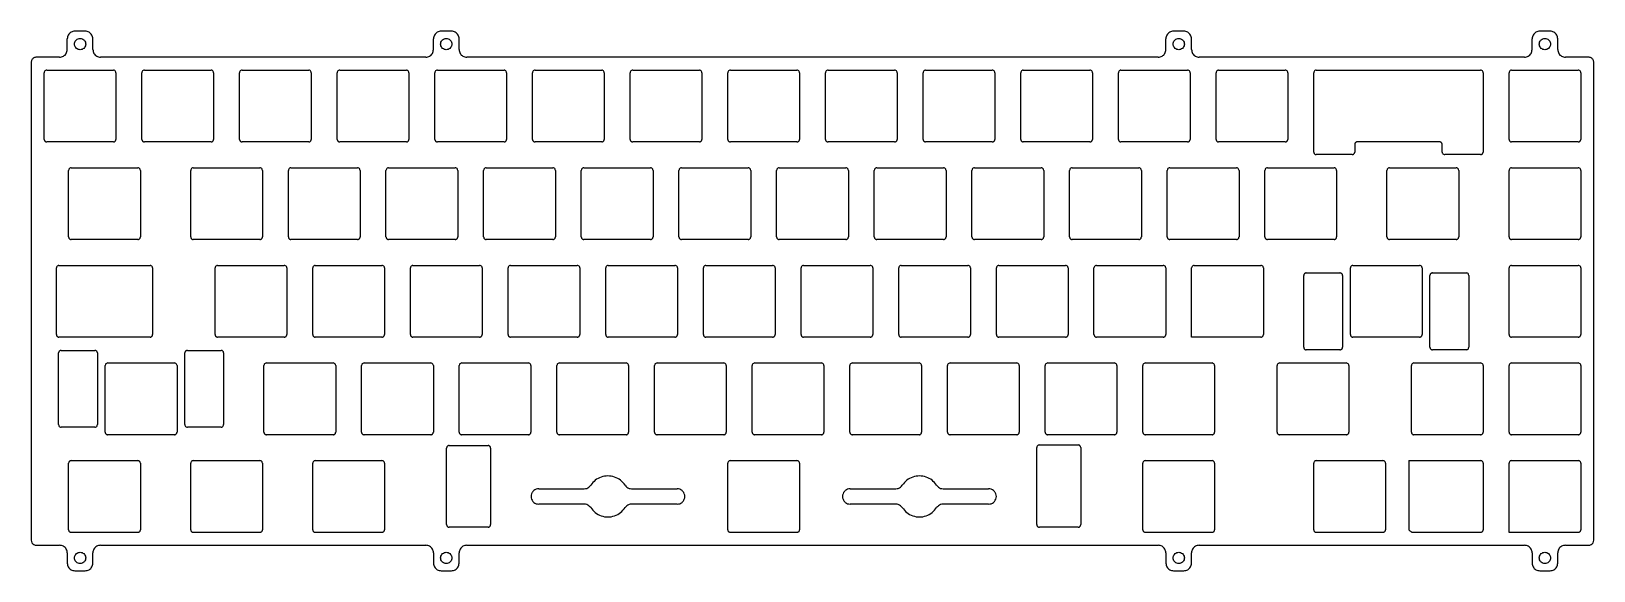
# Model space of a CAD drawing. Extents: x 0 to 305, y 0 to 105.
import ezdxf

# ---------------------------------------------------------------- set-up
doc = ezdxf.new("R2010")
doc.units = 0
doc.layers.add('Facebinder', color=7, linetype='CONTINUOUS')

msp = doc.modelspace()

# ---------------------------------------------------------------- linework, layer by layer
at = {"layer": 'Facebinder', "color": 7}
for points in [[(7.157682, 101.858848), (7.157682, 103.933869)], [(10.657681, 105.433871), (8.657682, 105.433871)], [(12.157681, 101.858848), (12.157681, 103.933869)], [(78.595165, 101.858848), (78.595165, 103.933869)], [(82.095165, 105.433871), (80.095165, 105.433871)], [(83.595165, 101.858848), (83.595165, 103.933869)], [(221.470633, 101.858848), (221.470633, 103.933869)], [(224.970633, 105.433871), (222.970635, 105.433871)], [(226.470633, 101.858848), (226.470633, 103.933869)], [(292.907627, 101.858848), (292.907627, 103.933869)], [(296.407614, 105.433871), (294.407629, 105.433871)], [(297.907616, 101.858848), (297.907616, 103.933869)], [(0.132304, 99.358854), (0.132304, 6.108172)], [(5.657683, 100.358873), (1.132304, 100.358873)], [(3.157303, 97.833848), (16.15818, 97.833848)], [(77.095166, 100.358873), (13.657681, 100.358873)], [(22.207379, 97.833848), (35.208176, 97.833848)], [(41.257475, 97.833848), (54.258171, 97.833848)], [(60.307471, 97.833848), (73.308167, 97.833848)], [(79.357467, 97.833848), (92.358163, 97.833848)], [(219.970634, 100.358873), (85.095164, 100.358873)], [(98.406661, 97.833848), (111.406658, 97.833848)], [(117.456656, 97.833848), (130.457654, 97.833848)], [(136.506652, 97.833848), (149.50765, 97.833848)], [(155.556648, 97.833848), (168.557645, 97.833848)], [(174.606644, 97.833848), (187.607641, 97.833848)], [(193.656639, 97.833848), (206.657637, 97.833848)], [(212.706635, 97.833848), (225.707633, 97.833848)], [(291.407626, 100.358873), (227.970632, 100.358873)], [(231.756631, 97.833848), (244.757628, 97.833848)], [(250.806626, 97.833848), (282.857617, 97.833848)], [(288.906626, 97.833848), (301.907613, 97.833848)], [(303.932627, 100.358873), (299.407618, 100.358873)], [(304.93262, 6.108172), (304.93262, 99.358854)], [(2.657303, 84.333169), (2.657303, 97.333865)], [(16.65818, 97.333865), (16.65818, 84.333169)], [(21.70738, 84.333169), (21.70738, 97.333865)], [(35.708174, 97.333865), (35.708174, 84.333169)], [(40.757474, 84.333169), (40.757474, 97.333865)], [(54.75817, 97.333865), (54.75817, 84.333169)], [(59.807469, 84.333169), (59.807469, 97.333865)], [(73.808166, 97.333865), (73.808166, 84.333169)], [(78.857465, 84.333169), (78.857465, 97.333865)], [(92.858162, 97.333865), (92.858162, 84.333169)], [(97.906662, 84.333169), (97.906662, 97.333865)], [(111.90666, 97.333865), (111.90666, 84.333169)], [(116.956658, 84.333169), (116.956658, 97.333865)], [(130.957656, 97.333865), (130.957656, 84.333169)], [(136.006653, 84.333169), (136.006653, 97.333865)], [(150.007651, 97.333865), (150.007651, 84.333169)], [(155.056649, 84.333169), (155.056649, 97.333865)], [(169.057647, 97.333865), (169.057647, 84.333169)], [(174.106645, 84.333169), (174.106645, 97.333865)], [(188.107643, 97.333865), (188.107643, 84.333169)], [(193.15664, 84.333169), (193.15664, 97.333865)], [(207.157638, 97.333865), (207.157638, 84.333169)], [(212.206636, 84.333169), (212.206636, 97.333865)], [(226.207634, 97.333865), (226.207634, 84.333169)], [(231.256632, 84.333169), (231.256632, 97.333865)], [(245.25763, 97.333865), (245.25763, 84.333169)], [(250.306627, 81.863576), (250.306627, 97.333865)], [(283.357626, 97.333865), (283.357626, 81.863576)], [(288.406616, 84.333169), (288.406616, 97.333865)], [(302.407622, 97.333865), (302.407622, 84.333169)], [(16.15818, 83.83316), (3.157303, 83.83316)], [(35.208176, 83.83316), (22.207379, 83.83316)], [(54.258171, 83.83316), (41.257475, 83.83316)], [(73.308167, 83.83316), (60.307471, 83.83316)], [(92.358163, 83.83316), (79.357467, 83.83316)], [(111.406658, 83.83316), (98.406661, 83.83316)], [(130.457654, 83.83316), (117.456656, 83.83316)], [(149.50765, 83.83316), (136.506652, 83.83316)], [(168.557645, 83.83316), (155.556648, 83.83316)], [(187.607641, 83.83316), (174.606644, 83.83316)], [(206.657637, 83.83316), (193.656639, 83.83316)], [(225.707633, 83.83316), (212.706635, 83.83316)], [(244.757628, 83.83316), (231.756631, 83.83316)], [(258.308628, 83.333151), (258.308628, 81.863576)], [(274.857624, 83.83316), (258.808638, 83.83316)], [(275.357634, 81.863576), (275.357634, 83.333151)], [(301.907613, 83.83316), (288.906626, 83.83316)], [(257.808619, 81.363566), (250.806626, 81.363566)], [(282.857617, 81.363566), (275.857617, 81.363566)], [(7.419882, 65.283174), (7.419882, 78.28387)], [(7.919882, 78.783853), (20.919279, 78.783853)], [(21.419278, 78.28387), (21.419278, 65.283174)], [(31.232476, 65.283174), (31.232476, 78.28387)], [(31.732477, 78.783853), (44.733173, 78.783853)], [(45.233172, 78.28387), (45.233172, 65.283174)], [(50.282472, 65.283174), (50.282472, 78.28387)], [(50.782473, 78.783853), (63.783169, 78.783853)], [(64.283168, 78.28387), (64.283168, 65.283174)], [(69.332467, 65.283174), (69.332467, 78.28387)], [(69.832469, 78.783853), (82.833165, 78.783853)], [(83.333164, 78.28387), (83.333164, 65.283174)], [(88.382463, 65.283174), (88.382463, 78.28387)], [(88.882465, 78.783853), (101.88266, 78.783853)], [(102.382662, 78.28387), (102.382662, 65.283174)], [(107.43166, 65.283174), (107.43166, 78.28387)], [(107.931659, 78.783853), (120.932656, 78.783853)], [(121.432658, 78.28387), (121.432658, 65.283174)], [(126.481655, 65.283174), (126.481655, 78.28387)], [(126.981654, 78.783853), (139.982652, 78.783853)], [(140.482653, 78.28387), (140.482653, 65.283174)], [(145.531651, 65.283174), (145.531651, 78.28387)], [(146.03165, 78.783853), (159.032648, 78.783853)], [(159.532649, 78.28387), (159.532649, 65.283174)], [(164.581647, 65.283174), (164.581647, 78.28387)], [(165.081646, 78.783853), (178.082643, 78.783853)], [(178.582645, 78.28387), (178.582645, 65.283174)], [(183.631642, 65.283174), (183.631642, 78.28387)], [(184.131641, 78.783853), (197.132639, 78.783853)], [(197.632641, 78.28387), (197.632641, 65.283174)], [(202.681638, 65.283174), (202.681638, 78.28387)], [(203.181637, 78.783853), (216.182635, 78.783853)], [(216.682636, 78.28387), (216.682636, 65.283174)], [(221.731634, 65.283174), (221.731634, 78.28387)], [(222.231633, 78.783853), (235.23263, 78.783853)], [(235.732632, 78.28387), (235.732632, 65.283174)], [(240.78163, 65.283174), (240.78163, 78.28387)], [(241.281628, 78.783853), (254.282626, 78.783853)], [(254.782628, 78.28387), (254.782628, 65.283174)], [(264.594624, 65.283174), (264.594624, 78.28387)], [(265.094634, 78.783853), (278.09361, 78.783853)], [(278.593619, 78.28387), (278.593619, 65.283174)], [(288.406616, 65.283174), (288.406616, 78.28387)], [(288.906626, 78.783853), (301.907613, 78.783853)], [(302.407622, 78.28387), (302.407622, 65.283174)], [(20.919279, 64.783164), (7.919882, 64.783164)], [(44.733173, 64.783164), (31.732477, 64.783164)], [(63.783169, 64.783164), (50.782473, 64.783164)], [(82.833165, 64.783164), (69.832469, 64.783164)], [(101.88266, 64.783164), (88.882465, 64.783164)], [(120.932656, 64.783164), (107.931659, 64.783164)], [(139.982652, 64.783164), (126.981654, 64.783164)], [(159.032648, 64.783164), (146.03165, 64.783164)], [(178.082643, 64.783164), (165.081646, 64.783164)], [(197.132639, 64.783164), (184.131641, 64.783164)], [(216.182635, 64.783164), (203.181637, 64.783164)], [(235.23263, 64.783164), (222.231633, 64.783164)], [(254.282626, 64.783164), (241.281628, 64.783164)], [(278.09361, 64.783164), (265.094634, 64.783164)], [(301.907613, 64.783164), (288.906626, 64.783164)], [(5.038583, 46.233178), (5.038583, 59.233874)], [(5.538583, 59.733857), (23.300579, 59.733857)], [(23.800578, 59.233874), (23.800578, 46.233178)], [(35.994975, 46.233178), (35.994975, 59.233874)], [(36.494976, 59.733857), (49.494172, 59.733857)], [(49.994174, 59.233874), (49.994174, 46.233178)], [(55.044971, 46.233178), (55.044971, 59.233874)], [(55.544972, 59.733857), (68.544168, 59.733857)], [(69.044169, 59.233874), (69.044169, 46.233178)], [(74.094966, 46.233178), (74.094966, 59.233874)], [(74.594968, 59.733857), (87.594164, 59.733857)], [(88.094165, 59.233874), (88.094165, 46.233178)], [(93.144962, 46.233178), (93.144962, 59.233874)], [(93.644662, 59.733857), (106.643659, 59.733857)], [(107.143661, 59.233874), (107.143661, 46.233178)], [(112.194659, 46.233178), (112.194659, 59.233874)], [(112.694658, 59.733857), (125.693655, 59.733857)], [(126.193656, 59.233874), (126.193656, 46.233178)], [(131.244654, 46.233178), (131.244654, 59.233874)], [(131.744653, 59.733857), (144.743651, 59.733857)], [(145.243652, 59.233874), (145.243652, 46.233178)], [(150.29465, 46.233178), (150.29465, 59.233874)], [(150.794649, 59.733857), (163.793646, 59.733857)], [(164.293648, 59.233874), (164.293648, 46.233178)], [(169.344646, 46.233178), (169.344646, 59.233874)], [(169.844645, 59.733857), (182.843642, 59.733857)], [(183.343644, 59.233874), (183.343644, 46.233178)], [(188.394641, 46.233178), (188.394641, 59.233874)], [(188.89464, 59.733857), (201.893638, 59.733857)], [(202.393639, 59.233874), (202.393639, 46.233178)], [(207.444637, 46.233178), (207.444637, 59.233874)], [(207.944636, 59.733857), (220.943633, 59.733857)], [(221.443635, 59.233874), (221.443635, 46.233178)], [(239.993629, 45.733169), (226.494633, 45.733169), (226.494633, 59.233874)], [(226.994632, 59.733857), (239.993629, 59.733857)], [(240.493631, 59.233874), (240.493631, 46.233178)], [(248.851628, 58.263568), (255.426626, 58.263568)], [(257.450625, 46.233178), (257.450625, 59.233874)], [(257.950621, 59.733857), (270.949623, 59.733857)], [(271.449633, 59.233874), (271.449633, 46.233178)], [(273.476632, 58.263568), (280.050627, 58.263568)], [(288.406616, 46.233178), (288.406616, 59.233874)], [(288.906626, 59.733857), (301.907613, 59.733857)], [(302.407622, 59.233874), (302.407622, 46.233178)], [(248.351627, 43.763584), (248.351627, 57.763558)], [(255.926625, 57.763558), (255.926625, 43.763584)], [(272.976622, 43.763584), (272.976622, 57.763558)], [(280.55061, 57.763558), (280.55061, 43.763584)], [(23.300579, 45.733169), (5.538583, 45.733169)], [(49.494172, 45.733169), (36.494976, 45.733169)], [(68.544168, 45.733169), (55.544972, 45.733169)], [(87.594164, 45.733169), (74.594968, 45.733169)], [(106.643659, 45.733169), (93.644662, 45.733169)], [(125.693655, 45.733169), (112.694658, 45.733169)], [(144.743651, 45.733169), (131.744653, 45.733169)], [(163.793646, 45.733169), (150.794649, 45.733169)], [(182.843642, 45.733169), (169.844645, 45.733169)], [(201.893638, 45.733169), (188.89464, 45.733169)], [(220.943633, 45.733169), (207.944636, 45.733169)], [(270.949623, 45.733169), (257.950621, 45.733169)], [(301.907613, 45.733169), (288.906626, 45.733169)], [(5.964383, 43.153482), (12.539481, 43.153482)], [(30.588777, 43.153482), (37.163576, 43.153482)], [(255.426626, 43.263575), (248.851628, 43.263575)], [(280.050627, 43.263575), (273.476632, 43.263575)], [(5.464383, 28.653472), (5.464383, 42.653472)], [(13.039481, 42.653472), (13.039481, 28.653472)], [(14.563581, 27.183077), (14.563581, 40.183878)], [(15.063581, 40.683861), (28.064477, 40.683861)], [(28.564476, 40.183878), (28.564476, 27.183077)], [(30.088778, 28.653472), (30.088778, 42.653472)], [(37.663575, 42.653472), (37.663575, 28.653472)], [(45.519973, 27.183077), (45.519973, 40.183878)], [(46.019974, 40.683861), (59.01917, 40.683861)], [(59.519172, 40.183878), (59.519172, 27.183077)], [(64.569968, 27.183077), (64.569968, 40.183878)], [(65.06997, 40.683861), (78.069166, 40.683861)], [(78.569167, 40.183878), (78.569167, 27.183077)], [(83.619964, 27.183077), (83.619964, 40.183878)], [(84.119966, 40.683861), (97.118661, 40.683861)], [(97.618663, 40.183878), (97.618663, 27.183077)], [(102.669661, 27.183077), (102.669661, 40.183878)], [(103.16966, 40.683861), (116.168657, 40.683861)], [(116.668659, 40.183878), (116.668659, 27.183077)], [(121.719657, 27.183077), (121.719657, 40.183878)], [(122.219655, 40.683861), (135.218653, 40.683861)], [(135.718654, 40.183878), (135.718654, 27.183077)], [(140.769652, 27.183077), (140.769652, 40.183878)], [(141.269651, 40.683861), (154.268648, 40.683861)], [(154.76865, 40.183878), (154.76865, 27.183077)], [(159.819648, 27.183077), (159.819648, 40.183878)], [(160.319647, 40.683861), (173.318644, 40.683861)], [(173.818646, 40.183878), (173.818646, 27.183077)], [(178.869644, 27.183077), (178.869644, 40.183878)], [(179.369642, 40.683861), (192.36864, 40.683861)], [(192.868641, 40.183878), (192.868641, 27.183077)], [(197.919639, 27.183077), (197.919639, 40.183878)], [(198.419638, 40.683861), (211.418636, 40.683861)], [(211.918637, 40.183878), (211.918637, 27.183077)], [(216.969635, 27.183077), (216.969635, 40.183878)], [(217.469634, 40.683861), (230.468631, 40.683861)], [(230.968633, 40.183878), (230.968633, 27.183077)], [(243.163628, 27.183077), (243.163628, 40.183878)], [(243.663629, 40.683861), (256.663627, 40.683861)], [(257.163626, 40.183878), (257.163626, 27.183077)], [(269.35662, 27.183077), (269.35662, 40.183878)], [(269.85663, 40.683861), (282.857617, 40.683861)], [(283.357626, 40.183878), (283.357626, 27.183077)], [(288.406616, 27.183077), (288.406616, 40.183878)], [(288.906626, 40.683861), (301.907613, 40.683861)], [(302.407622, 40.183878), (302.407622, 27.183077)], [(12.539481, 28.153489), (5.964383, 28.153489)], [(37.163576, 28.153489), (30.588777, 28.153489)], [(28.064477, 26.683067), (15.063581, 26.683067)], [(59.01917, 26.683067), (46.019974, 26.683067)], [(78.069166, 26.683067), (65.06997, 26.683067)], [(81.657465, 24.583281), (89.232664, 24.583281)], [(97.118661, 26.683067), (84.119966, 26.683067)], [(116.168657, 26.683067), (103.16966, 26.683067)], [(135.218653, 26.683067), (122.219655, 26.683067)], [(154.268648, 26.683067), (141.269651, 26.683067)], [(173.318644, 26.683067), (160.319647, 26.683067)], [(192.36864, 26.683067), (179.369642, 26.683067)], [(196.78264, 24.683267), (204.357638, 24.683267)], [(211.418636, 26.683067), (198.419638, 26.683067)], [(230.468631, 26.683067), (217.469634, 26.683067)], [(256.663627, 26.683067), (243.663629, 26.683067)], [(282.857617, 26.683067), (269.85663, 26.683067)], [(301.907613, 26.683067), (288.906626, 26.683067)], [(7.919882, 21.633866), (20.919279, 21.633866)], [(31.732377, 21.633866), (44.731774, 21.633866)], [(55.544972, 21.633866), (68.544168, 21.633866)], [(81.157466, 9.133179), (81.157466, 24.083272)], [(89.732663, 24.083272), (89.732663, 9.133179)], [(136.506652, 21.633866), (149.50765, 21.633866)], [(196.282639, 9.133179), (196.282639, 24.183284)], [(204.857637, 24.183284), (204.857637, 9.133179)], [(217.469634, 21.633866), (230.468631, 21.633866)], [(250.806626, 21.633866), (263.807621, 21.633866)], [(268.856611, 21.633866), (282.857617, 21.633866)], [(268.856611, 21.633866), (268.856611, 8.133187)], [(288.906626, 21.633866), (301.907613, 21.633866)], [(7.419882, 8.133187), (7.419882, 21.133883)], [(21.419278, 21.133883), (21.419278, 8.133187)], [(31.232378, 8.133187), (31.232378, 21.133883)], [(45.231773, 21.133883), (45.231773, 8.133187)], [(55.044971, 8.133187), (55.044971, 21.133883)], [(69.044169, 21.133883), (69.044169, 8.133187)], [(136.006653, 8.133187), (136.006653, 21.133883)], [(150.007651, 21.133883), (150.007651, 8.133187)], [(216.969635, 8.133187), (216.969635, 21.133883)], [(230.968633, 21.133883), (230.968633, 8.133187)], [(250.306627, 8.133187), (250.306627, 21.133883)], [(264.307631, 21.133883), (264.307631, 8.133187)], [(283.357626, 21.133883), (283.357626, 8.133187)], [(301.907613, 7.633177), (288.406616, 7.633177), (288.406616, 21.133883)], [(302.407622, 21.133883), (302.407622, 8.133187)], [(99.119662, 16.133179), (108.01066, 16.133179)], [(117.229657, 16.133179), (126.119655, 16.133179)], [(159.894647, 16.133179), (168.785645, 16.133179)], [(178.004644, 16.133179), (186.894642, 16.133179)], [(108.01066, 13.133176), (99.119662, 13.133176)], [(126.119655, 13.133176), (117.229657, 13.133176)], [(168.785645, 13.133176), (159.894647, 13.133176)], [(186.894642, 13.133176), (178.004644, 13.133176)], [(20.919279, 7.633177), (7.919882, 7.633177)], [(44.731774, 7.633177), (31.732377, 7.633177)], [(68.544168, 7.633177), (55.544972, 7.633177)], [(89.232664, 8.63317), (81.657465, 8.63317)], [(149.50765, 7.633177), (136.506652, 7.633177)], [(204.357638, 8.63317), (196.78264, 8.63317)], [(230.468631, 7.633177), (217.469634, 7.633177)], [(263.807621, 7.633177), (250.806626, 7.633177)], [(282.857617, 7.633177), (269.722619, 7.633177)], [(1.132304, 5.10818), (5.657683, 5.10818)], [(7.157682, 3.608178), (7.157682, 1.633169)], [(12.157681, 1.633169), (12.157681, 3.608178)], [(13.657681, 5.10818), (77.095166, 5.10818)], [(78.595165, 3.608178), (78.595165, 1.633169)], [(83.595165, 1.633169), (83.595165, 3.608178)], [(85.095164, 5.10818), (219.970634, 5.10818)], [(221.470633, 3.608178), (221.470633, 1.633169)], [(226.470633, 1.633169), (226.470633, 3.608178)], [(227.970632, 5.10818), (291.407626, 5.10818)], [(292.907627, 3.608178), (292.907627, 1.633169)], [(297.907616, 1.633169), (297.907616, 3.608178)], [(299.407618, 5.10818), (303.932627, 5.10818)], [(8.657682, 0.133194), (10.657681, 0.133194)], [(80.095165, 0.133194), (82.095165, 0.133194)], [(222.970635, 0.133194), (224.970633, 0.133194)], [(294.407629, 0.133194), (296.407614, 0.133194)]]:
    msp.add_lwpolyline(points, dxfattribs=at)
for points in [[(10.757682, 102.93385)], [(82.195165, 102.93385)], [(225.070632, 102.93385)], [(296.507627, 102.93385)], [(10.757682, 2.633188)], [(82.195165, 2.633188)], [(225.070632, 2.633188)], [(296.507627, 2.633188)]]:
    msp.add_lwpolyline(points, close=True, dxfattribs=at)
for points, knots in [([(8.657682, 105.433871), (8.526412, 105.423871), (8.264958, 105.403955), (7.899196, 105.246567), (7.584435, 105.007117), (7.344985, 104.692355), (7.187597, 104.326592), (7.167682, 104.065139), (7.157682, 103.933869)], [0, 0, 0, 0, 0.392663, 0.782076, 1.174738, 1.567401, 1.956814, 2.349477, 2.349477, 2.349477, 2.349477]), ([(10.757682, 102.93385), (10.744539, 103.062456), (10.718441, 103.317828), (10.515968, 103.655305), (10.219513, 103.906211), (9.852409, 104.039283), (9.46287, 104.039283), (9.09628, 103.906211), (8.797772, 103.655305), (8.602927, 103.317828), (8.534896, 102.93385), (8.602927, 102.549872), (8.797772, 102.212395), (9.09628, 101.961489), (9.46287, 101.828417), (9.852409, 101.828417), (10.219513, 101.961489), (10.515968, 102.212395), (10.718441, 102.549872), (10.744539, 102.805244), (10.757682, 102.93385)], [0, 0, 0, 0, 0.38386, 0.762227, 1.146088, 1.529948, 1.908315, 2.292176, 2.676036, 3.054403, 3.438263, 3.822124, 4.200491, 4.584351, 4.968212, 5.346578, 5.730439, 6.114299, 6.492666, 6.876527, 6.876527, 6.876527, 6.876527]), ([(12.157681, 103.933869), (12.147682, 104.065139), (12.127767, 104.326592), (11.970379, 104.692355), (11.730929, 105.007117), (11.416167, 105.246567), (11.050405, 105.403955), (10.788951, 105.423871), (10.657681, 105.433871)], [0, 0, 0, 0, 0.392663, 0.782076, 1.174739, 1.567401, 1.956814, 2.349477, 2.349477, 2.349477, 2.349477]), ([(80.095165, 105.433871), (79.963895, 105.423871), (79.702441, 105.403955), (79.336679, 105.246567), (79.021917, 105.007117), (78.782467, 104.692355), (78.62508, 104.326592), (78.605164, 104.065139), (78.595165, 103.933869)], [0, 0, 0, 0, 0.392663, 0.782076, 1.174738, 1.567401, 1.956814, 2.349477, 2.349477, 2.349477, 2.349477]), ([(82.195165, 102.93385), (82.182077, 103.062503), (82.156088, 103.317967), (81.953658, 103.65562), (81.657163, 103.906671), (81.289955, 104.039826), (80.900291, 104.039826), (80.533595, 103.906671), (80.235056, 103.65562), (80.040222, 103.317967), (79.972475, 102.93385), (80.040222, 102.549733), (80.235056, 102.21208), (80.533595, 101.961029), (80.900291, 101.827874), (81.289955, 101.827874), (81.657163, 101.961029), (81.953658, 102.21208), (82.156088, 102.549733), (82.182077, 102.805197), (82.195165, 102.93385)], [0, 0, 0, 0, 0.38398, 0.762462, 1.146442, 1.530422, 1.908904, 2.292884, 2.676864, 3.055346, 3.439326, 3.823306, 4.201788, 4.585768, 4.969748, 5.34823, 5.73221, 6.11619, 6.494671, 6.878652, 6.878652, 6.878652, 6.878652]), ([(83.595165, 103.933869), (83.585166, 104.065139), (83.56525, 104.326592), (83.407862, 104.692355), (83.168413, 105.007117), (82.853651, 105.246567), (82.487889, 105.403955), (82.226435, 105.423871), (82.095165, 105.433871)], [0, 0, 0, 0, 0.392663, 0.782076, 1.174738, 1.567401, 1.956814, 2.349477, 2.349477, 2.349477, 2.349477]), ([(222.970635, 105.433871), (222.839365, 105.423872), (222.577911, 105.403956), (222.212149, 105.246568), (221.897386, 105.007118), (221.657936, 104.692355), (221.500548, 104.326593), (221.480632, 104.065139), (221.470633, 103.933869)], [0, 0, 0, 0, 0.392663, 0.782077, 1.17474, 1.567403, 1.956816, 2.349479, 2.349479, 2.349479, 2.349479]), ([(225.070632, 102.93385), (225.057544, 103.062503), (225.031556, 103.317967), (224.829126, 103.65562), (224.53263, 103.906671), (224.165422, 104.039826), (223.775759, 104.039826), (223.409063, 103.906671), (223.110524, 103.65562), (222.915689, 103.317967), (222.847943, 102.93385), (222.915689, 102.549733), (223.110524, 102.21208), (223.409063, 101.961029), (223.775759, 101.827874), (224.165422, 101.827874), (224.53263, 101.961029), (224.829126, 102.21208), (225.031556, 102.549733), (225.057544, 102.805197), (225.070632, 102.93385)], [0, 0, 0, 0, 0.38398, 0.762462, 1.146442, 1.530422, 1.908904, 2.292884, 2.676864, 3.055346, 3.439326, 3.823306, 4.201788, 4.585768, 4.969748, 5.34823, 5.73221, 6.11619, 6.494671, 6.878652, 6.878652, 6.878652, 6.878652]), ([(226.470633, 103.933869), (226.460633, 104.065139), (226.440718, 104.326592), (226.28333, 104.692355), (226.04388, 105.007117), (225.729119, 105.246567), (225.363357, 105.403955), (225.101903, 105.423871), (224.970633, 105.433871)], [0, 0, 0, 0, 0.392663, 0.782076, 1.174738, 1.567401, 1.956814, 2.349477, 2.349477, 2.349477, 2.349477]), ([(294.407629, 105.433871), (294.276359, 105.423872), (294.014905, 105.403956), (293.649143, 105.246568), (293.33438, 105.007118), (293.09493, 104.692355), (292.937542, 104.326593), (292.917627, 104.065139), (292.907627, 103.933869)], [0, 0, 0, 0, 0.392663, 0.782077, 1.17474, 1.567403, 1.956816, 2.349479, 2.349479, 2.349479, 2.349479]), ([(296.507627, 102.93385), (296.494484, 103.062457), (296.468387, 103.317829), (296.265912, 103.655308), (295.969456, 103.906215), (295.60235, 104.039288), (295.21281, 104.039288), (294.846218, 103.906215), (294.547709, 103.655308), (294.352862, 103.317829), (294.284831, 102.93385), (294.352862, 102.54987), (294.547709, 102.212391), (294.846218, 101.961484), (295.21281, 101.828412), (295.60235, 101.828412), (295.969456, 101.961484), (296.265912, 102.212391), (296.468387, 102.54987), (296.494484, 102.805243), (296.507627, 102.93385)], [0, 0, 0, 0, 0.383862, 0.762231, 1.146093, 1.529955, 1.908324, 2.292186, 2.676048, 3.054417, 3.438279, 3.822142, 4.20051, 4.584372, 4.968235, 5.346603, 5.730466, 6.114328, 6.492696, 6.876559, 6.876559, 6.876559, 6.876559]), ([(297.907616, 103.933869), (297.897617, 104.065139), (297.877701, 104.326593), (297.720314, 104.692355), (297.480863, 105.007118), (297.166101, 105.246568), (296.800338, 105.403956), (296.538884, 105.423872), (296.407614, 105.433871)], [0, 0, 0, 0, 0.392663, 0.782077, 1.17474, 1.567403, 1.956816, 2.349479, 2.349479, 2.349479, 2.349479]), ([(5.657683, 100.358873), (5.920519, 100.400129), (6.438395, 100.481419), (7.035123, 101.078138), (7.116421, 101.596013), (7.157682, 101.858848)], [0, 0, 0, 0, 0.784281, 1.5453, 2.329581, 2.329581, 2.329581, 2.329581]), ([(12.157681, 101.858848), (12.198942, 101.596013), (12.280241, 101.078138), (12.876969, 100.48142), (13.394845, 100.400129), (13.657681, 100.358873)], [0, 0, 0, 0, 0.784281, 1.5453, 2.32958, 2.32958, 2.32958, 2.32958]), ([(77.095166, 100.358873), (77.358002, 100.400129), (77.875878, 100.48142), (78.472606, 101.078138), (78.553904, 101.596013), (78.595165, 101.858848)], [0, 0, 0, 0, 0.78428, 1.5453, 2.32958, 2.32958, 2.32958, 2.32958]), ([(83.595165, 101.858848), (83.636426, 101.596013), (83.717724, 101.078138), (84.314452, 100.48142), (84.832328, 100.400129), (85.095164, 100.358873)], [0, 0, 0, 0, 0.78428, 1.5453, 2.32958, 2.32958, 2.32958, 2.32958]), ([(219.970634, 100.358873), (220.23347, 100.400129), (220.751346, 100.48142), (221.348074, 101.078138), (221.429372, 101.596013), (221.470633, 101.858848)], [0, 0, 0, 0, 0.78428, 1.5453, 2.32958, 2.32958, 2.32958, 2.32958]), ([(226.470633, 101.858848), (226.511894, 101.596013), (226.593192, 101.078138), (227.18992, 100.48142), (227.707796, 100.400129), (227.970632, 100.358873)], [0, 0, 0, 0, 0.78428, 1.5453, 2.32958, 2.32958, 2.32958, 2.32958]), ([(291.407626, 100.358873), (291.670462, 100.400129), (292.188339, 100.481419), (292.785068, 101.078137), (292.866366, 101.596012), (292.907627, 101.858848)], [0, 0, 0, 0, 0.784281, 1.545301, 2.329583, 2.329583, 2.329583, 2.329583]), ([(297.907616, 101.858848), (297.948878, 101.596012), (298.030176, 101.078137), (298.626905, 100.481419), (299.144782, 100.400129), (299.407618, 100.358873)], [0, 0, 0, 0, 0.784281, 1.545301, 2.329583, 2.329583, 2.329583, 2.329583]), ([(1.132304, 100.358873), (1.044789, 100.352206), (0.870485, 100.338928), (0.626641, 100.234001), (0.416799, 100.074364), (0.257166, 99.864518), (0.152243, 99.620673), (0.138969, 99.446368), (0.132304, 99.358854)], [0, 0, 0, 0, 0.261778, 0.52139, 0.783168, 1.044946, 1.304557, 1.566335, 1.566335, 1.566335, 1.566335]), ([(3.157303, 97.833848), (3.069692, 97.820096), (2.897069, 97.793), (2.69816, 97.594099), (2.671058, 97.421476), (2.657303, 97.333865)], [0, 0, 0, 0, 0.261424, 0.515094, 0.776518, 0.776518, 0.776518, 0.776518]), ([(16.65818, 97.333865), (16.644425, 97.421476), (16.617323, 97.594099), (16.418415, 97.793), (16.245791, 97.820096), (16.15818, 97.833848)], [0, 0, 0, 0, 0.261424, 0.515094, 0.776518, 0.776518, 0.776518, 0.776518]), ([(22.207379, 97.833848), (22.119768, 97.820096), (21.947145, 97.793), (21.748237, 97.594098), (21.721135, 97.421476), (21.70738, 97.333865)], [0, 0, 0, 0, 0.261424, 0.515094, 0.776517, 0.776517, 0.776517, 0.776517]), ([(35.708174, 97.333865), (35.69442, 97.421476), (35.667318, 97.594098), (35.46841, 97.793), (35.295786, 97.820096), (35.208176, 97.833848)], [0, 0, 0, 0, 0.261424, 0.515094, 0.776517, 0.776517, 0.776517, 0.776517]), ([(41.257475, 97.833848), (41.169864, 97.820097), (40.99724, 97.793001), (40.798331, 97.594099), (40.771229, 97.421476), (40.757474, 97.333865)], [0, 0, 0, 0, 0.261424, 0.515095, 0.77652, 0.77652, 0.77652, 0.77652]), ([(54.75817, 97.333865), (54.744415, 97.421476), (54.717313, 97.594098), (54.518405, 97.793), (54.345782, 97.820096), (54.258171, 97.833848)], [0, 0, 0, 0, 0.261424, 0.515094, 0.776517, 0.776517, 0.776517, 0.776517]), ([(60.307471, 97.833848), (60.21986, 97.820097), (60.047236, 97.793001), (59.848327, 97.594099), (59.821224, 97.421476), (59.807469, 97.333865)], [0, 0, 0, 0, 0.261424, 0.515095, 0.77652, 0.77652, 0.77652, 0.77652]), ([(73.808166, 97.333865), (73.794411, 97.421476), (73.767309, 97.594098), (73.568401, 97.793), (73.395778, 97.820096), (73.308167, 97.833848)], [0, 0, 0, 0, 0.261424, 0.515094, 0.776517, 0.776517, 0.776517, 0.776517]), ([(79.357467, 97.833848), (79.269855, 97.820097), (79.097231, 97.793001), (78.898322, 97.594099), (78.87122, 97.421476), (78.857465, 97.333865)], [0, 0, 0, 0, 0.261424, 0.515095, 0.77652, 0.77652, 0.77652, 0.77652]), ([(92.858162, 97.333865), (92.844407, 97.421476), (92.817305, 97.594098), (92.618397, 97.793), (92.445774, 97.820096), (92.358163, 97.833848)], [0, 0, 0, 0, 0.261424, 0.515094, 0.776517, 0.776517, 0.776517, 0.776517]), ([(98.406661, 97.833848), (98.31905, 97.820096), (98.146427, 97.793), (97.947519, 97.594098), (97.920417, 97.421476), (97.906662, 97.333865)], [0, 0, 0, 0, 0.261424, 0.515094, 0.776517, 0.776517, 0.776517, 0.776517]), ([(111.90666, 97.333865), (111.892905, 97.421476), (111.865803, 97.594099), (111.666893, 97.793001), (111.494269, 97.820097), (111.406658, 97.833848)], [0, 0, 0, 0, 0.261424, 0.515095, 0.77652, 0.77652, 0.77652, 0.77652]), ([(117.456656, 97.833848), (117.369046, 97.820096), (117.196422, 97.793), (116.997514, 97.594098), (116.970412, 97.421476), (116.956658, 97.333865)], [0, 0, 0, 0, 0.261424, 0.515094, 0.776517, 0.776517, 0.776517, 0.776517]), ([(130.957656, 97.333865), (130.943901, 97.421476), (130.916799, 97.594099), (130.717889, 97.793001), (130.545265, 97.820097), (130.457654, 97.833848)], [0, 0, 0, 0, 0.261424, 0.515095, 0.77652, 0.77652, 0.77652, 0.77652]), ([(136.506652, 97.833848), (136.419041, 97.820096), (136.246418, 97.793), (136.04751, 97.594098), (136.020408, 97.421476), (136.006653, 97.333865)], [0, 0, 0, 0, 0.261424, 0.515094, 0.776517, 0.776517, 0.776517, 0.776517]), ([(150.007651, 97.333865), (149.993896, 97.421476), (149.966794, 97.594099), (149.767885, 97.793001), (149.595261, 97.820097), (149.50765, 97.833848)], [0, 0, 0, 0, 0.261424, 0.515095, 0.77652, 0.77652, 0.77652, 0.77652]), ([(155.556648, 97.833848), (155.469037, 97.820096), (155.296414, 97.793), (155.097506, 97.594098), (155.070404, 97.421476), (155.056649, 97.333865)], [0, 0, 0, 0, 0.261424, 0.515094, 0.776517, 0.776517, 0.776517, 0.776517]), ([(169.057647, 97.333865), (169.043892, 97.421476), (169.01679, 97.594099), (168.817881, 97.793001), (168.645257, 97.820097), (168.557645, 97.833848)], [0, 0, 0, 0, 0.261424, 0.515095, 0.77652, 0.77652, 0.77652, 0.77652]), ([(174.606644, 97.833848), (174.519033, 97.820096), (174.346409, 97.793), (174.147501, 97.594098), (174.1204, 97.421476), (174.106645, 97.333865)], [0, 0, 0, 0, 0.261424, 0.515094, 0.776517, 0.776517, 0.776517, 0.776517]), ([(188.107643, 97.333865), (188.093888, 97.421476), (188.066786, 97.594099), (187.867876, 97.793001), (187.695252, 97.820097), (187.607641, 97.833848)], [0, 0, 0, 0, 0.261424, 0.515095, 0.77652, 0.77652, 0.77652, 0.77652]), ([(193.656639, 97.833848), (193.569028, 97.820096), (193.396405, 97.793), (193.197497, 97.594098), (193.170395, 97.421476), (193.15664, 97.333865)], [0, 0, 0, 0, 0.261424, 0.515094, 0.776517, 0.776517, 0.776517, 0.776517]), ([(207.157638, 97.333865), (207.143883, 97.421476), (207.116781, 97.594099), (206.917872, 97.793001), (206.745248, 97.820097), (206.657637, 97.833848)], [0, 0, 0, 0, 0.261424, 0.515095, 0.77652, 0.77652, 0.77652, 0.77652]), ([(212.706635, 97.833848), (212.619024, 97.820096), (212.446401, 97.793), (212.247493, 97.594098), (212.220391, 97.421476), (212.206636, 97.333865)], [0, 0, 0, 0, 0.261424, 0.515094, 0.776517, 0.776517, 0.776517, 0.776517]), ([(226.207634, 97.333865), (226.193879, 97.421476), (226.166777, 97.594099), (225.967868, 97.793001), (225.795244, 97.820097), (225.707633, 97.833848)], [0, 0, 0, 0, 0.261424, 0.515095, 0.77652, 0.77652, 0.77652, 0.77652]), ([(231.756631, 97.833848), (231.66902, 97.820096), (231.496396, 97.793), (231.297489, 97.594098), (231.270387, 97.421476), (231.256632, 97.333865)], [0, 0, 0, 0, 0.261424, 0.515094, 0.776517, 0.776517, 0.776517, 0.776517]), ([(245.25763, 97.333865), (245.243875, 97.421476), (245.216773, 97.594099), (245.017863, 97.793001), (244.845239, 97.820097), (244.757628, 97.833848)], [0, 0, 0, 0, 0.261424, 0.515095, 0.77652, 0.77652, 0.77652, 0.77652]), ([(250.806626, 97.833848), (250.719015, 97.820096), (250.546392, 97.793), (250.347484, 97.594098), (250.320382, 97.421476), (250.306627, 97.333865)], [0, 0, 0, 0, 0.261424, 0.515094, 0.776517, 0.776517, 0.776517, 0.776517]), ([(283.357626, 97.333865), (283.343871, 97.421477), (283.316769, 97.594102), (283.117856, 97.793004), (282.945229, 97.820098), (282.857617, 97.833848)], [0, 0, 0, 0, 0.261427, 0.5151, 0.776528, 0.776528, 0.776528, 0.776528]), ([(288.906626, 97.833848), (288.819013, 97.820098), (288.646387, 97.793004), (288.447474, 97.594102), (288.420371, 97.421477), (288.406616, 97.333865)], [0, 0, 0, 0, 0.261427, 0.5151, 0.776528, 0.776528, 0.776528, 0.776528]), ([(302.407622, 97.333865), (302.393867, 97.421477), (302.366764, 97.594102), (302.167851, 97.793004), (301.995225, 97.820098), (301.907613, 97.833848)], [0, 0, 0, 0, 0.261427, 0.5151, 0.776528, 0.776528, 0.776528, 0.776528]), ([(304.93262, 99.358854), (304.925955, 99.446368), (304.912681, 99.620671), (304.807759, 99.864516), (304.648127, 100.074361), (304.438286, 100.233998), (304.194445, 100.338927), (304.020141, 100.352206), (303.932627, 100.358873)], [0, 0, 0, 0, 0.261777, 0.521387, 0.783164, 1.044941, 1.304551, 1.566328, 1.566328, 1.566328, 1.566328]), ([(2.657303, 84.333169), (2.660636, 84.289412), (2.667273, 84.20226), (2.719734, 84.080337), (2.799551, 83.975414), (2.904472, 83.895596), (3.026394, 83.843132), (3.113546, 83.836493), (3.157303, 83.83316)], [0, 0, 0, 0, 0.130889, 0.260695, 0.391584, 0.522473, 0.652278, 0.783167, 0.783167, 0.783167, 0.783167]), ([(16.15818, 83.83316), (16.201938, 83.836493), (16.28909, 83.843132), (16.411011, 83.895596), (16.515933, 83.975414), (16.595749, 84.080337), (16.648211, 84.20226), (16.654848, 84.289412), (16.65818, 84.333169)], [0, 0, 0, 0, 0.130889, 0.260695, 0.391584, 0.522473, 0.652278, 0.783167, 0.783167, 0.783167, 0.783167]), ([(21.70738, 84.333169), (21.710713, 84.289412), (21.71735, 84.20226), (21.769811, 84.080337), (21.849627, 83.975415), (21.954548, 83.895596), (22.07647, 83.843132), (22.163622, 83.836493), (22.207379, 83.83316)], [0, 0, 0, 0, 0.130889, 0.260694, 0.391583, 0.522472, 0.652278, 0.783167, 0.783167, 0.783167, 0.783167]), ([(35.208176, 83.83316), (35.251933, 83.836493), (35.339085, 83.843132), (35.461006, 83.895596), (35.565927, 83.975415), (35.645744, 84.080337), (35.698205, 84.20226), (35.704842, 84.289412), (35.708174, 84.333169)], [0, 0, 0, 0, 0.130889, 0.260694, 0.391583, 0.522472, 0.652278, 0.783167, 0.783167, 0.783167, 0.783167]), ([(40.757474, 84.333169), (40.760806, 84.289412), (40.767443, 84.20226), (40.819905, 84.080337), (40.899722, 83.975414), (41.004643, 83.895595), (41.126566, 83.843132), (41.213718, 83.836493), (41.257475, 83.83316)], [0, 0, 0, 0, 0.130889, 0.260695, 0.391585, 0.522474, 0.65228, 0.783169, 0.783169, 0.783169, 0.783169]), ([(54.258171, 83.83316), (54.301928, 83.836493), (54.38908, 83.843132), (54.511002, 83.895596), (54.615923, 83.975415), (54.695739, 84.080337), (54.748201, 84.20226), (54.754838, 84.289412), (54.75817, 84.333169)], [0, 0, 0, 0, 0.130889, 0.260694, 0.391583, 0.522472, 0.652278, 0.783167, 0.783167, 0.783167, 0.783167]), ([(59.807469, 84.333169), (59.810802, 84.289412), (59.817439, 84.20226), (59.869901, 84.080337), (59.949718, 83.975414), (60.054639, 83.895595), (60.176561, 83.843132), (60.263714, 83.836493), (60.307471, 83.83316)], [0, 0, 0, 0, 0.130889, 0.260695, 0.391585, 0.522474, 0.65228, 0.783169, 0.783169, 0.783169, 0.783169]), ([(73.308167, 83.83316), (73.351924, 83.836493), (73.439076, 83.843132), (73.560998, 83.895596), (73.665919, 83.975415), (73.745735, 84.080337), (73.798196, 84.20226), (73.804834, 84.289412), (73.808166, 84.333169)], [0, 0, 0, 0, 0.130889, 0.260694, 0.391583, 0.522472, 0.652278, 0.783167, 0.783167, 0.783167, 0.783167]), ([(78.857465, 84.333169), (78.860798, 84.289412), (78.867435, 84.20226), (78.919896, 84.080337), (78.999713, 83.975414), (79.104635, 83.895595), (79.226557, 83.843132), (79.313709, 83.836493), (79.357467, 83.83316)], [0, 0, 0, 0, 0.130889, 0.260695, 0.391585, 0.522474, 0.65228, 0.783169, 0.783169, 0.783169, 0.783169]), ([(92.358163, 83.83316), (92.40192, 83.836493), (92.489072, 83.843132), (92.610993, 83.895596), (92.715914, 83.975415), (92.795731, 84.080337), (92.848192, 84.20226), (92.854829, 84.289412), (92.858162, 84.333169)], [0, 0, 0, 0, 0.130889, 0.260694, 0.391583, 0.522472, 0.652278, 0.783167, 0.783167, 0.783167, 0.783167]), ([(97.906662, 84.333169), (97.909994, 84.289412), (97.916631, 84.20226), (97.969093, 84.080337), (98.048909, 83.975415), (98.15383, 83.895596), (98.275752, 83.843132), (98.362904, 83.836493), (98.406661, 83.83316)], [0, 0, 0, 0, 0.130889, 0.260694, 0.391583, 0.522472, 0.652278, 0.783167, 0.783167, 0.783167, 0.783167]), ([(111.406658, 83.83316), (111.450415, 83.836493), (111.537568, 83.843132), (111.65949, 83.895595), (111.764412, 83.975414), (111.844228, 84.080337), (111.89669, 84.20226), (111.903327, 84.289412), (111.90666, 84.333169)], [0, 0, 0, 0, 0.130889, 0.260695, 0.391585, 0.522474, 0.65228, 0.783169, 0.783169, 0.783169, 0.783169]), ([(116.956658, 84.333169), (116.95999, 84.289412), (116.966627, 84.20226), (117.019088, 84.080337), (117.098905, 83.975415), (117.203826, 83.895596), (117.325747, 83.843132), (117.412899, 83.836493), (117.456656, 83.83316)], [0, 0, 0, 0, 0.130889, 0.260694, 0.391583, 0.522472, 0.652278, 0.783167, 0.783167, 0.783167, 0.783167]), ([(130.457654, 83.83316), (130.501411, 83.836493), (130.588564, 83.843132), (130.710486, 83.895595), (130.815408, 83.975414), (130.895224, 84.080337), (130.947686, 84.20226), (130.954323, 84.289412), (130.957656, 84.333169)], [0, 0, 0, 0, 0.130889, 0.260695, 0.391585, 0.522474, 0.65228, 0.783169, 0.783169, 0.783169, 0.783169]), ([(136.006653, 84.333169), (136.009986, 84.289412), (136.016623, 84.20226), (136.069084, 84.080337), (136.1489, 83.975415), (136.253821, 83.895596), (136.375743, 83.843132), (136.462895, 83.836493), (136.506652, 83.83316)], [0, 0, 0, 0, 0.130889, 0.260694, 0.391583, 0.522472, 0.652278, 0.783167, 0.783167, 0.783167, 0.783167]), ([(149.50765, 83.83316), (149.551407, 83.836493), (149.638559, 83.843132), (149.760482, 83.895595), (149.865403, 83.975414), (149.94522, 84.080337), (149.997682, 84.20226), (150.004319, 84.289412), (150.007651, 84.333169)], [0, 0, 0, 0, 0.130889, 0.260695, 0.391585, 0.522474, 0.65228, 0.783169, 0.783169, 0.783169, 0.783169]), ([(155.056649, 84.333169), (155.059981, 84.289412), (155.066618, 84.20226), (155.11908, 84.080337), (155.198896, 83.975415), (155.303817, 83.895596), (155.425739, 83.843132), (155.512891, 83.836493), (155.556648, 83.83316)], [0, 0, 0, 0, 0.130889, 0.260694, 0.391583, 0.522472, 0.652278, 0.783167, 0.783167, 0.783167, 0.783167]), ([(168.557645, 83.83316), (168.601403, 83.836493), (168.688555, 83.843132), (168.810477, 83.895595), (168.915399, 83.975414), (168.995216, 84.080337), (169.047677, 84.20226), (169.054315, 84.289412), (169.057647, 84.333169)], [0, 0, 0, 0, 0.130889, 0.260695, 0.391585, 0.522474, 0.65228, 0.783169, 0.783169, 0.783169, 0.783169]), ([(174.106645, 84.333169), (174.109977, 84.289412), (174.116614, 84.20226), (174.169076, 84.080337), (174.248892, 83.975415), (174.353813, 83.895596), (174.475734, 83.843132), (174.562886, 83.836493), (174.606644, 83.83316)], [0, 0, 0, 0, 0.130889, 0.260694, 0.391583, 0.522472, 0.652278, 0.783167, 0.783167, 0.783167, 0.783167]), ([(187.607641, 83.83316), (187.651398, 83.836493), (187.738551, 83.843132), (187.860473, 83.895595), (187.965395, 83.975414), (188.045211, 84.080337), (188.097673, 84.20226), (188.10431, 84.289412), (188.107643, 84.333169)], [0, 0, 0, 0, 0.130889, 0.260695, 0.391585, 0.522474, 0.65228, 0.783169, 0.783169, 0.783169, 0.783169]), ([(193.15664, 84.333169), (193.159973, 84.289412), (193.16661, 84.20226), (193.219071, 84.080337), (193.298887, 83.975415), (193.403809, 83.895596), (193.52573, 83.843132), (193.612882, 83.836493), (193.656639, 83.83316)], [0, 0, 0, 0, 0.130889, 0.260694, 0.391583, 0.522472, 0.652278, 0.783167, 0.783167, 0.783167, 0.783167]), ([(206.657637, 83.83316), (206.701394, 83.836493), (206.788546, 83.843132), (206.910469, 83.895595), (207.01539, 83.975414), (207.095207, 84.080337), (207.147669, 84.20226), (207.154306, 84.289412), (207.157638, 84.333169)], [0, 0, 0, 0, 0.130889, 0.260695, 0.391585, 0.522474, 0.65228, 0.783169, 0.783169, 0.783169, 0.783169]), ([(212.206636, 84.333169), (212.209968, 84.289412), (212.216606, 84.20226), (212.269067, 84.080337), (212.348883, 83.975415), (212.453804, 83.895596), (212.575726, 83.843132), (212.662878, 83.836493), (212.706635, 83.83316)], [0, 0, 0, 0, 0.130889, 0.260694, 0.391583, 0.522472, 0.652278, 0.783167, 0.783167, 0.783167, 0.783167]), ([(225.707633, 83.83316), (225.75139, 83.836493), (225.838542, 83.843132), (225.960464, 83.895595), (226.065386, 83.975414), (226.145203, 84.080337), (226.197665, 84.20226), (226.204302, 84.289412), (226.207634, 84.333169)], [0, 0, 0, 0, 0.130889, 0.260695, 0.391585, 0.522474, 0.65228, 0.783169, 0.783169, 0.783169, 0.783169]), ([(231.256632, 84.333169), (231.259964, 84.289412), (231.266601, 84.20226), (231.319063, 84.080337), (231.398879, 83.975415), (231.5038, 83.895596), (231.625721, 83.843132), (231.712874, 83.836493), (231.756631, 83.83316)], [0, 0, 0, 0, 0.130889, 0.260694, 0.391583, 0.522472, 0.652278, 0.783167, 0.783167, 0.783167, 0.783167]), ([(244.757628, 83.83316), (244.801386, 83.836493), (244.888538, 83.843132), (245.01046, 83.895595), (245.115382, 83.975414), (245.195198, 84.080337), (245.24766, 84.20226), (245.254297, 84.289412), (245.25763, 84.333169)], [0, 0, 0, 0, 0.130889, 0.260695, 0.391585, 0.522474, 0.65228, 0.783169, 0.783169, 0.783169, 0.783169]), ([(258.808638, 83.83316), (258.76488, 83.829828), (258.677727, 83.82319), (258.555803, 83.770727), (258.450879, 83.690909), (258.371061, 83.585986), (258.318598, 83.464062), (258.311961, 83.376908), (258.308628, 83.333151)], [0, 0, 0, 0, 0.130891, 0.260698, 0.391589, 0.522479, 0.652287, 0.783177, 0.783177, 0.783177, 0.783177]), ([(275.357634, 83.333151), (275.354301, 83.376908), (275.347664, 83.464062), (275.295201, 83.585986), (275.215383, 83.690909), (275.110459, 83.770727), (274.988535, 83.82319), (274.901382, 83.829828), (274.857624, 83.83316)], [0, 0, 0, 0, 0.130891, 0.260698, 0.391589, 0.522479, 0.652287, 0.783177, 0.783177, 0.783177, 0.783177]), ([(288.406616, 84.333169), (288.409949, 84.289412), (288.416586, 84.202258), (288.469049, 84.080334), (288.548867, 83.975411), (288.65379, 83.895593), (288.775715, 83.84313), (288.862868, 83.836492), (288.906626, 83.83316)], [0, 0, 0, 0, 0.130891, 0.260698, 0.391589, 0.522479, 0.652287, 0.783177, 0.783177, 0.783177, 0.783177]), ([(301.907613, 83.83316), (301.95137, 83.836492), (302.038524, 83.84313), (302.160448, 83.895593), (302.265371, 83.975411), (302.34519, 84.080334), (302.397652, 84.202258), (302.40429, 84.289412), (302.407622, 84.333169)], [0, 0, 0, 0, 0.130891, 0.260698, 0.391589, 0.522479, 0.652287, 0.783177, 0.783177, 0.783177, 0.783177]), ([(250.306627, 81.863576), (250.30996, 81.819818), (250.316597, 81.732666), (250.369058, 81.610744), (250.448875, 81.505821), (250.553796, 81.426002), (250.675717, 81.373538), (250.762869, 81.366899), (250.806626, 81.363566)], [0, 0, 0, 0, 0.130889, 0.260694, 0.391583, 0.522472, 0.652278, 0.783167, 0.783167, 0.783167, 0.783167]), ([(257.808619, 81.363566), (257.852377, 81.366899), (257.93953, 81.373536), (258.061454, 81.425999), (258.166378, 81.505817), (258.246196, 81.61074), (258.298659, 81.732665), (258.305296, 81.819818), (258.308628, 81.863576)], [0, 0, 0, 0, 0.130891, 0.260698, 0.391589, 0.522479, 0.652287, 0.783177, 0.783177, 0.783177, 0.783177]), ([(275.357634, 81.863576), (275.371384, 81.775963), (275.398478, 81.603337), (275.59738, 81.404424), (275.770005, 81.377321), (275.857617, 81.363566)], [0, 0, 0, 0, 0.261427, 0.5151, 0.776528, 0.776528, 0.776528, 0.776528]), ([(282.857617, 81.363566), (282.901375, 81.366899), (282.988528, 81.373536), (283.110452, 81.425999), (283.215376, 81.505817), (283.295194, 81.61074), (283.347657, 81.732665), (283.354294, 81.819818), (283.357626, 81.863576)], [0, 0, 0, 0, 0.130891, 0.260698, 0.391589, 0.522479, 0.652287, 0.783177, 0.783177, 0.783177, 0.783177]), ([(7.919882, 78.783853), (7.832271, 78.770101), (7.659648, 78.743005), (7.460739, 78.544103), (7.433637, 78.37148), (7.419882, 78.28387)], [0, 0, 0, 0, 0.261424, 0.515094, 0.776518, 0.776518, 0.776518, 0.776518]), ([(21.419278, 78.28387), (21.405523, 78.37148), (21.378421, 78.544103), (21.179513, 78.743004), (21.00689, 78.770101), (20.919279, 78.783853)], [0, 0, 0, 0, 0.261424, 0.515094, 0.776517, 0.776517, 0.776517, 0.776517]), ([(31.732477, 78.783853), (31.644866, 78.770101), (31.472242, 78.743005), (31.273333, 78.544103), (31.246231, 78.37148), (31.232476, 78.28387)], [0, 0, 0, 0, 0.261424, 0.515095, 0.77652, 0.77652, 0.77652, 0.77652]), ([(45.233172, 78.28387), (45.219417, 78.37148), (45.192316, 78.544103), (44.993408, 78.743004), (44.820784, 78.770101), (44.733173, 78.783853)], [0, 0, 0, 0, 0.261424, 0.515094, 0.776517, 0.776517, 0.776517, 0.776517]), ([(50.782473, 78.783853), (50.694862, 78.770101), (50.522238, 78.743005), (50.323329, 78.544103), (50.296227, 78.37148), (50.282472, 78.28387)], [0, 0, 0, 0, 0.261424, 0.515095, 0.77652, 0.77652, 0.77652, 0.77652]), ([(64.283168, 78.28387), (64.269413, 78.37148), (64.242311, 78.544103), (64.043403, 78.743004), (63.87078, 78.770101), (63.783169, 78.783853)], [0, 0, 0, 0, 0.261424, 0.515094, 0.776517, 0.776517, 0.776517, 0.776517]), ([(69.832469, 78.783853), (69.744858, 78.770101), (69.572234, 78.743005), (69.373324, 78.544103), (69.346222, 78.37148), (69.332467, 78.28387)], [0, 0, 0, 0, 0.261424, 0.515095, 0.77652, 0.77652, 0.77652, 0.77652]), ([(83.333164, 78.28387), (83.319409, 78.37148), (83.292307, 78.544103), (83.093399, 78.743004), (82.920776, 78.770101), (82.833165, 78.783853)], [0, 0, 0, 0, 0.261424, 0.515094, 0.776517, 0.776517, 0.776517, 0.776517]), ([(88.882465, 78.783853), (88.794853, 78.770101), (88.622229, 78.743005), (88.42332, 78.544103), (88.396218, 78.37148), (88.382463, 78.28387)], [0, 0, 0, 0, 0.261424, 0.515095, 0.77652, 0.77652, 0.77652, 0.77652]), ([(102.382662, 78.28387), (102.368907, 78.37148), (102.341805, 78.544103), (102.142896, 78.743005), (101.970272, 78.770101), (101.88266, 78.783853)], [0, 0, 0, 0, 0.261424, 0.515095, 0.77652, 0.77652, 0.77652, 0.77652]), ([(107.931659, 78.783853), (107.844048, 78.770101), (107.671424, 78.743004), (107.472516, 78.544103), (107.445415, 78.37148), (107.43166, 78.28387)], [0, 0, 0, 0, 0.261424, 0.515094, 0.776517, 0.776517, 0.776517, 0.776517]), ([(121.432658, 78.28387), (121.418903, 78.37148), (121.391801, 78.544103), (121.192891, 78.743005), (121.020267, 78.770101), (120.932656, 78.783853)], [0, 0, 0, 0, 0.261424, 0.515095, 0.77652, 0.77652, 0.77652, 0.77652]), ([(126.981654, 78.783853), (126.894043, 78.770101), (126.72142, 78.743004), (126.522512, 78.544103), (126.49541, 78.37148), (126.481655, 78.28387)], [0, 0, 0, 0, 0.261424, 0.515094, 0.776517, 0.776517, 0.776517, 0.776517]), ([(140.482653, 78.28387), (140.468898, 78.37148), (140.441796, 78.544103), (140.242887, 78.743005), (140.070263, 78.770101), (139.982652, 78.783853)], [0, 0, 0, 0, 0.261424, 0.515095, 0.77652, 0.77652, 0.77652, 0.77652]), ([(146.03165, 78.783853), (145.944039, 78.770101), (145.771416, 78.743004), (145.572508, 78.544103), (145.545406, 78.37148), (145.531651, 78.28387)], [0, 0, 0, 0, 0.261424, 0.515094, 0.776517, 0.776517, 0.776517, 0.776517]), ([(159.532649, 78.28387), (159.518894, 78.37148), (159.491792, 78.544103), (159.292883, 78.743005), (159.120259, 78.770101), (159.032648, 78.783853)], [0, 0, 0, 0, 0.261424, 0.515095, 0.77652, 0.77652, 0.77652, 0.77652]), ([(165.081646, 78.783853), (164.994035, 78.770101), (164.821412, 78.743004), (164.622504, 78.544103), (164.595402, 78.37148), (164.581647, 78.28387)], [0, 0, 0, 0, 0.261424, 0.515094, 0.776517, 0.776517, 0.776517, 0.776517]), ([(178.582645, 78.28387), (178.56889, 78.37148), (178.541788, 78.544103), (178.342879, 78.743005), (178.170255, 78.770101), (178.082643, 78.783853)], [0, 0, 0, 0, 0.261424, 0.515095, 0.77652, 0.77652, 0.77652, 0.77652]), ([(184.131641, 78.783853), (184.044031, 78.770101), (183.871407, 78.743004), (183.672499, 78.544103), (183.645397, 78.37148), (183.631642, 78.28387)], [0, 0, 0, 0, 0.261424, 0.515094, 0.776517, 0.776517, 0.776517, 0.776517]), ([(197.632641, 78.28387), (197.618886, 78.37148), (197.591783, 78.544103), (197.392874, 78.743005), (197.22025, 78.770101), (197.132639, 78.783853)], [0, 0, 0, 0, 0.261424, 0.515095, 0.77652, 0.77652, 0.77652, 0.77652]), ([(203.181637, 78.783853), (203.094026, 78.770101), (202.921403, 78.743004), (202.722495, 78.544103), (202.695393, 78.37148), (202.681638, 78.28387)], [0, 0, 0, 0, 0.261424, 0.515094, 0.776517, 0.776517, 0.776517, 0.776517]), ([(216.682636, 78.28387), (216.668881, 78.37148), (216.641779, 78.544103), (216.44287, 78.743005), (216.270246, 78.770101), (216.182635, 78.783853)], [0, 0, 0, 0, 0.261424, 0.515095, 0.77652, 0.77652, 0.77652, 0.77652]), ([(222.231633, 78.783853), (222.144022, 78.770101), (221.971399, 78.743004), (221.772491, 78.544103), (221.745389, 78.37148), (221.731634, 78.28387)], [0, 0, 0, 0, 0.261424, 0.515094, 0.776517, 0.776517, 0.776517, 0.776517]), ([(235.732632, 78.28387), (235.718877, 78.37148), (235.691775, 78.544103), (235.492866, 78.743005), (235.320242, 78.770101), (235.23263, 78.783853)], [0, 0, 0, 0, 0.261424, 0.515095, 0.77652, 0.77652, 0.77652, 0.77652]), ([(241.281628, 78.783853), (241.194018, 78.770101), (241.021394, 78.743004), (240.822486, 78.544103), (240.795384, 78.37148), (240.78163, 78.28387)], [0, 0, 0, 0, 0.261424, 0.515094, 0.776517, 0.776517, 0.776517, 0.776517]), ([(254.782628, 78.28387), (254.768873, 78.37148), (254.741771, 78.544103), (254.542861, 78.743005), (254.370237, 78.770101), (254.282626, 78.783853)], [0, 0, 0, 0, 0.261424, 0.515095, 0.77652, 0.77652, 0.77652, 0.77652]), ([(265.094634, 78.783853), (265.007021, 78.770102), (264.834395, 78.743009), (264.635482, 78.544106), (264.60838, 78.371481), (264.594624, 78.28387)], [0, 0, 0, 0, 0.261427, 0.5151, 0.776528, 0.776528, 0.776528, 0.776528]), ([(278.593619, 78.28387), (278.579864, 78.371481), (278.552762, 78.544106), (278.353848, 78.743009), (278.181222, 78.770102), (278.09361, 78.783853)], [0, 0, 0, 0, 0.261427, 0.5151, 0.776528, 0.776528, 0.776528, 0.776528]), ([(288.906626, 78.783853), (288.819013, 78.770102), (288.646387, 78.743009), (288.447474, 78.544106), (288.420371, 78.371481), (288.406616, 78.28387)], [0, 0, 0, 0, 0.261427, 0.5151, 0.776528, 0.776528, 0.776528, 0.776528]), ([(302.407622, 78.28387), (302.393867, 78.371481), (302.366764, 78.544106), (302.167851, 78.743009), (301.995225, 78.770102), (301.907613, 78.783853)], [0, 0, 0, 0, 0.261427, 0.5151, 0.776528, 0.776528, 0.776528, 0.776528]), ([(7.419882, 65.283174), (7.423215, 65.239417), (7.429852, 65.152264), (7.482313, 65.030341), (7.56213, 64.925419), (7.667051, 64.8456), (7.788973, 64.793136), (7.876125, 64.786497), (7.919882, 64.783164)], [0, 0, 0, 0, 0.130889, 0.260695, 0.391584, 0.522473, 0.652279, 0.783168, 0.783168, 0.783168, 0.783168]), ([(20.919279, 64.783164), (20.963036, 64.786498), (21.050188, 64.793137), (21.17211, 64.845601), (21.277031, 64.925419), (21.356847, 65.030342), (21.409309, 65.152264), (21.415946, 65.239417), (21.419278, 65.283174)], [0, 0, 0, 0, 0.130889, 0.260694, 0.391583, 0.522472, 0.652278, 0.783167, 0.783167, 0.783167, 0.783167]), ([(31.232476, 65.283174), (31.235808, 65.239416), (31.242445, 65.152264), (31.294907, 65.030341), (31.374724, 64.925418), (31.479646, 64.8456), (31.601568, 64.793136), (31.68872, 64.786497), (31.732477, 64.783164)], [0, 0, 0, 0, 0.130889, 0.260695, 0.391585, 0.522474, 0.65228, 0.783169, 0.783169, 0.783169, 0.783169]), ([(44.733173, 64.783164), (44.776931, 64.786498), (44.864083, 64.793137), (44.986004, 64.845601), (45.090925, 64.925419), (45.170741, 65.030342), (45.223203, 65.152264), (45.22984, 65.239417), (45.233172, 65.283174)], [0, 0, 0, 0, 0.130889, 0.260694, 0.391583, 0.522472, 0.652278, 0.783167, 0.783167, 0.783167, 0.783167]), ([(50.282472, 65.283174), (50.285804, 65.239416), (50.292441, 65.152264), (50.344903, 65.030341), (50.42472, 64.925418), (50.529641, 64.8456), (50.651564, 64.793136), (50.738716, 64.786497), (50.782473, 64.783164)], [0, 0, 0, 0, 0.130889, 0.260695, 0.391585, 0.522474, 0.65228, 0.783169, 0.783169, 0.783169, 0.783169]), ([(63.783169, 64.783164), (63.826926, 64.786498), (63.914078, 64.793137), (64.036, 64.845601), (64.140921, 64.925419), (64.220737, 65.030342), (64.273199, 65.152264), (64.279836, 65.239417), (64.283168, 65.283174)], [0, 0, 0, 0, 0.130889, 0.260694, 0.391583, 0.522472, 0.652278, 0.783167, 0.783167, 0.783167, 0.783167]), ([(69.332467, 65.283174), (69.3358, 65.239416), (69.342437, 65.152264), (69.394899, 65.030341), (69.474715, 64.925418), (69.579637, 64.8456), (69.701559, 64.793136), (69.788712, 64.786497), (69.832469, 64.783164)], [0, 0, 0, 0, 0.130889, 0.260695, 0.391585, 0.522474, 0.65228, 0.783169, 0.783169, 0.783169, 0.783169]), ([(82.833165, 64.783164), (82.876922, 64.786498), (82.964074, 64.793137), (83.085996, 64.845601), (83.190917, 64.925419), (83.270733, 65.030342), (83.323194, 65.152264), (83.329831, 65.239417), (83.333164, 65.283174)], [0, 0, 0, 0, 0.130889, 0.260694, 0.391583, 0.522472, 0.652278, 0.783167, 0.783167, 0.783167, 0.783167]), ([(88.382463, 65.283174), (88.385795, 65.239416), (88.392433, 65.152264), (88.444894, 65.030341), (88.524711, 64.925418), (88.629633, 64.8456), (88.751555, 64.793136), (88.838707, 64.786497), (88.882465, 64.783164)], [0, 0, 0, 0, 0.130889, 0.260695, 0.391585, 0.522474, 0.65228, 0.783169, 0.783169, 0.783169, 0.783169]), ([(101.88266, 64.783164), (101.926418, 64.786497), (102.01357, 64.793136), (102.135492, 64.8456), (102.240414, 64.925418), (102.320231, 65.030341), (102.372692, 65.152264), (102.37933, 65.239416), (102.382662, 65.283174)], [0, 0, 0, 0, 0.130889, 0.260695, 0.391585, 0.522474, 0.65228, 0.783169, 0.783169, 0.783169, 0.783169]), ([(107.43166, 65.283174), (107.434992, 65.239417), (107.441629, 65.152264), (107.494091, 65.030342), (107.573907, 64.925419), (107.678828, 64.845601), (107.800749, 64.793137), (107.887901, 64.786498), (107.931659, 64.783164)], [0, 0, 0, 0, 0.130889, 0.260694, 0.391583, 0.522472, 0.652278, 0.783167, 0.783167, 0.783167, 0.783167]), ([(120.932656, 64.783164), (120.976413, 64.786497), (121.063566, 64.793136), (121.185488, 64.8456), (121.29041, 64.925418), (121.370226, 65.030341), (121.422688, 65.152264), (121.429325, 65.239416), (121.432658, 65.283174)], [0, 0, 0, 0, 0.130889, 0.260695, 0.391585, 0.522474, 0.65228, 0.783169, 0.783169, 0.783169, 0.783169]), ([(126.481655, 65.283174), (126.484988, 65.239417), (126.491625, 65.152264), (126.544086, 65.030342), (126.623903, 64.925419), (126.728824, 64.845601), (126.850745, 64.793137), (126.937897, 64.786498), (126.981654, 64.783164)], [0, 0, 0, 0, 0.130889, 0.260694, 0.391583, 0.522472, 0.652278, 0.783167, 0.783167, 0.783167, 0.783167]), ([(139.982652, 64.783164), (140.026409, 64.786497), (140.113562, 64.793136), (140.235484, 64.8456), (140.340405, 64.925418), (140.420222, 65.030341), (140.472684, 65.152264), (140.479321, 65.239416), (140.482653, 65.283174)], [0, 0, 0, 0, 0.130889, 0.260695, 0.391585, 0.522474, 0.65228, 0.783169, 0.783169, 0.783169, 0.783169]), ([(145.531651, 65.283174), (145.534983, 65.239417), (145.541621, 65.152264), (145.594082, 65.030342), (145.673898, 64.925419), (145.778819, 64.845601), (145.900741, 64.793137), (145.987893, 64.786498), (146.03165, 64.783164)], [0, 0, 0, 0, 0.130889, 0.260694, 0.391583, 0.522472, 0.652278, 0.783167, 0.783167, 0.783167, 0.783167]), ([(159.032648, 64.783164), (159.076405, 64.786497), (159.163557, 64.793136), (159.285479, 64.8456), (159.390401, 64.925418), (159.470218, 65.030341), (159.52268, 65.152264), (159.529317, 65.239416), (159.532649, 65.283174)], [0, 0, 0, 0, 0.130889, 0.260695, 0.391585, 0.522474, 0.65228, 0.783169, 0.783169, 0.783169, 0.783169]), ([(164.581647, 65.283174), (164.584979, 65.239417), (164.591616, 65.152264), (164.644078, 65.030342), (164.723894, 64.925419), (164.828815, 64.845601), (164.950737, 64.793137), (165.037889, 64.786498), (165.081646, 64.783164)], [0, 0, 0, 0, 0.130889, 0.260694, 0.391583, 0.522472, 0.652278, 0.783167, 0.783167, 0.783167, 0.783167]), ([(178.082643, 64.783164), (178.126401, 64.786497), (178.213553, 64.793136), (178.335475, 64.8456), (178.440397, 64.925418), (178.520214, 65.030341), (178.572675, 65.152264), (178.579312, 65.239416), (178.582645, 65.283174)], [0, 0, 0, 0, 0.130889, 0.260695, 0.391585, 0.522474, 0.65228, 0.783169, 0.783169, 0.783169, 0.783169]), ([(183.631642, 65.283174), (183.634975, 65.239417), (183.641612, 65.152264), (183.694073, 65.030342), (183.77389, 64.925419), (183.878811, 64.845601), (184.000732, 64.793137), (184.087884, 64.786498), (184.131641, 64.783164)], [0, 0, 0, 0, 0.130889, 0.260694, 0.391583, 0.522472, 0.652278, 0.783167, 0.783167, 0.783167, 0.783167]), ([(197.132639, 64.783164), (197.176396, 64.786497), (197.263549, 64.793136), (197.385471, 64.8456), (197.490392, 64.925418), (197.570209, 65.030341), (197.622671, 65.152264), (197.629308, 65.239416), (197.632641, 65.283174)], [0, 0, 0, 0, 0.130889, 0.260695, 0.391585, 0.522474, 0.65228, 0.783169, 0.783169, 0.783169, 0.783169]), ([(202.681638, 65.283174), (202.684971, 65.239417), (202.691608, 65.152264), (202.744069, 65.030342), (202.823885, 64.925419), (202.928806, 64.845601), (203.050728, 64.793137), (203.13788, 64.786498), (203.181637, 64.783164)], [0, 0, 0, 0, 0.130889, 0.260694, 0.391583, 0.522472, 0.652278, 0.783167, 0.783167, 0.783167, 0.783167]), ([(216.182635, 64.783164), (216.226392, 64.786497), (216.313544, 64.793136), (216.435467, 64.8456), (216.540388, 64.925418), (216.620205, 65.030341), (216.672667, 65.152264), (216.679304, 65.239416), (216.682636, 65.283174)], [0, 0, 0, 0, 0.130889, 0.260695, 0.391585, 0.522474, 0.65228, 0.783169, 0.783169, 0.783169, 0.783169]), ([(221.731634, 65.283174), (221.734966, 65.239417), (221.741603, 65.152264), (221.794065, 65.030342), (221.873881, 64.925419), (221.978802, 64.845601), (222.100724, 64.793137), (222.187876, 64.786498), (222.231633, 64.783164)], [0, 0, 0, 0, 0.130889, 0.260694, 0.391583, 0.522472, 0.652278, 0.783167, 0.783167, 0.783167, 0.783167]), ([(235.23263, 64.783164), (235.276388, 64.786497), (235.36354, 64.793136), (235.485462, 64.8456), (235.590384, 64.925418), (235.670201, 65.030341), (235.722662, 65.152264), (235.7293, 65.239416), (235.732632, 65.283174)], [0, 0, 0, 0, 0.130889, 0.260695, 0.391585, 0.522474, 0.65228, 0.783169, 0.783169, 0.783169, 0.783169]), ([(240.78163, 65.283174), (240.784962, 65.239417), (240.791599, 65.152264), (240.84406, 65.030342), (240.923877, 64.925419), (241.028798, 64.845601), (241.150719, 64.793137), (241.237871, 64.786498), (241.281628, 64.783164)], [0, 0, 0, 0, 0.130889, 0.260694, 0.391583, 0.522472, 0.652278, 0.783167, 0.783167, 0.783167, 0.783167]), ([(254.282626, 64.783164), (254.326383, 64.786497), (254.413536, 64.793136), (254.535458, 64.8456), (254.64038, 64.925418), (254.720196, 65.030341), (254.772658, 65.152264), (254.779295, 65.239416), (254.782628, 65.283174)], [0, 0, 0, 0, 0.130889, 0.260695, 0.391585, 0.522474, 0.65228, 0.783169, 0.783169, 0.783169, 0.783169]), ([(264.594624, 65.283174), (264.597957, 65.239416), (264.604594, 65.152263), (264.657057, 65.030339), (264.736875, 64.925415), (264.841799, 64.845597), (264.963723, 64.793134), (265.050876, 64.786497), (265.094634, 64.783164)], [0, 0, 0, 0, 0.130891, 0.260698, 0.391589, 0.522479, 0.652287, 0.783177, 0.783177, 0.783177, 0.783177]), ([(278.09361, 64.783164), (278.137368, 64.786497), (278.224521, 64.793134), (278.346445, 64.845597), (278.451369, 64.925415), (278.531187, 65.030339), (278.58365, 65.152263), (278.590287, 65.239416), (278.593619, 65.283174)], [0, 0, 0, 0, 0.130891, 0.260698, 0.391589, 0.522479, 0.652287, 0.783177, 0.783177, 0.783177, 0.783177]), ([(288.406616, 65.283174), (288.409949, 65.239416), (288.416586, 65.152263), (288.469049, 65.030339), (288.548867, 64.925415), (288.65379, 64.845597), (288.775715, 64.793134), (288.862868, 64.786497), (288.906626, 64.783164)], [0, 0, 0, 0, 0.130891, 0.260698, 0.391589, 0.522479, 0.652287, 0.783177, 0.783177, 0.783177, 0.783177]), ([(301.907613, 64.783164), (301.95137, 64.786497), (302.038524, 64.793134), (302.160448, 64.845597), (302.265371, 64.925415), (302.34519, 65.030339), (302.397652, 65.152263), (302.40429, 65.239416), (302.407622, 65.283174)], [0, 0, 0, 0, 0.130891, 0.260698, 0.391589, 0.522479, 0.652287, 0.783177, 0.783177, 0.783177, 0.783177]), ([(5.538583, 59.733857), (5.450972, 59.720105), (5.278348, 59.693009), (5.07944, 59.494107), (5.052338, 59.321485), (5.038583, 59.233874)], [0, 0, 0, 0, 0.261424, 0.515094, 0.776518, 0.776518, 0.776518, 0.776518]), ([(23.800578, 59.233874), (23.786823, 59.321484), (23.759721, 59.494107), (23.560813, 59.693009), (23.38819, 59.720105), (23.300579, 59.733857)], [0, 0, 0, 0, 0.261424, 0.515094, 0.776517, 0.776517, 0.776517, 0.776517]), ([(36.494976, 59.733857), (36.407365, 59.720105), (36.234741, 59.69301), (36.035832, 59.494108), (36.00873, 59.321485), (35.994975, 59.233874)], [0, 0, 0, 0, 0.261424, 0.515095, 0.77652, 0.77652, 0.77652, 0.77652]), ([(49.994174, 59.233874), (49.980419, 59.321485), (49.953317, 59.494108), (49.754407, 59.69301), (49.581783, 59.720105), (49.494172, 59.733857)], [0, 0, 0, 0, 0.261424, 0.515095, 0.77652, 0.77652, 0.77652, 0.77652]), ([(55.544972, 59.733857), (55.457361, 59.720105), (55.284737, 59.69301), (55.085828, 59.494108), (55.058726, 59.321485), (55.044971, 59.233874)], [0, 0, 0, 0, 0.261424, 0.515095, 0.77652, 0.77652, 0.77652, 0.77652]), ([(69.044169, 59.233874), (69.030414, 59.321485), (69.003312, 59.494108), (68.804403, 59.69301), (68.631779, 59.720105), (68.544168, 59.733857)], [0, 0, 0, 0, 0.261424, 0.515095, 0.77652, 0.77652, 0.77652, 0.77652]), ([(74.594968, 59.733857), (74.507357, 59.720105), (74.334733, 59.69301), (74.135823, 59.494108), (74.108721, 59.321485), (74.094966, 59.233874)], [0, 0, 0, 0, 0.261424, 0.515095, 0.77652, 0.77652, 0.77652, 0.77652]), ([(88.094165, 59.233874), (88.08041, 59.321485), (88.053308, 59.494108), (87.854399, 59.69301), (87.681775, 59.720105), (87.594164, 59.733857)], [0, 0, 0, 0, 0.261424, 0.515095, 0.77652, 0.77652, 0.77652, 0.77652]), ([(93.644662, 59.733857), (93.557051, 59.720105), (93.384428, 59.693009), (93.18552, 59.494107), (93.158418, 59.321484), (93.144663, 59.233874)], [0, 0, 0, 0, 0.261424, 0.515094, 0.776517, 0.776517, 0.776517, 0.776517]), ([(107.143661, 59.233874), (107.129906, 59.321485), (107.102804, 59.494108), (106.903894, 59.69301), (106.73127, 59.720105), (106.643659, 59.733857)], [0, 0, 0, 0, 0.261424, 0.515095, 0.77652, 0.77652, 0.77652, 0.77652]), ([(112.694658, 59.733857), (112.607047, 59.720105), (112.434423, 59.693009), (112.235515, 59.494107), (112.208414, 59.321484), (112.194659, 59.233874)], [0, 0, 0, 0, 0.261424, 0.515094, 0.776517, 0.776517, 0.776517, 0.776517]), ([(126.193656, 59.233874), (126.179901, 59.321485), (126.152799, 59.494108), (125.95389, 59.69301), (125.781266, 59.720105), (125.693655, 59.733857)], [0, 0, 0, 0, 0.261424, 0.515095, 0.77652, 0.77652, 0.77652, 0.77652]), ([(131.744653, 59.733857), (131.657042, 59.720105), (131.484419, 59.693009), (131.285511, 59.494107), (131.258409, 59.321484), (131.244654, 59.233874)], [0, 0, 0, 0, 0.261424, 0.515094, 0.776517, 0.776517, 0.776517, 0.776517]), ([(145.243652, 59.233874), (145.229897, 59.321485), (145.202795, 59.494108), (145.003886, 59.69301), (144.831262, 59.720105), (144.743651, 59.733857)], [0, 0, 0, 0, 0.261424, 0.515095, 0.77652, 0.77652, 0.77652, 0.77652]), ([(150.794649, 59.733857), (150.707038, 59.720105), (150.534415, 59.693009), (150.335507, 59.494107), (150.308405, 59.321484), (150.29465, 59.233874)], [0, 0, 0, 0, 0.261424, 0.515094, 0.776517, 0.776517, 0.776517, 0.776517]), ([(164.293648, 59.233874), (164.279893, 59.321485), (164.252791, 59.494108), (164.053882, 59.69301), (163.881258, 59.720105), (163.793646, 59.733857)], [0, 0, 0, 0, 0.261424, 0.515095, 0.77652, 0.77652, 0.77652, 0.77652]), ([(169.844645, 59.733857), (169.757034, 59.720105), (169.584411, 59.693009), (169.385503, 59.494107), (169.358401, 59.321484), (169.344646, 59.233874)], [0, 0, 0, 0, 0.261424, 0.515094, 0.776517, 0.776517, 0.776517, 0.776517]), ([(183.343644, 59.233874), (183.329889, 59.321485), (183.302787, 59.494108), (183.103877, 59.69301), (182.931253, 59.720105), (182.843642, 59.733857)], [0, 0, 0, 0, 0.261424, 0.515095, 0.77652, 0.77652, 0.77652, 0.77652]), ([(188.89464, 59.733857), (188.80703, 59.720105), (188.634406, 59.693009), (188.435498, 59.494107), (188.408396, 59.321484), (188.394641, 59.233874)], [0, 0, 0, 0, 0.261424, 0.515094, 0.776517, 0.776517, 0.776517, 0.776517]), ([(202.393639, 59.233874), (202.379884, 59.321485), (202.352782, 59.494108), (202.153873, 59.69301), (201.981249, 59.720105), (201.893638, 59.733857)], [0, 0, 0, 0, 0.261424, 0.515095, 0.77652, 0.77652, 0.77652, 0.77652]), ([(207.944636, 59.733857), (207.857025, 59.720105), (207.684402, 59.693009), (207.485494, 59.494107), (207.458392, 59.321484), (207.444637, 59.233874)], [0, 0, 0, 0, 0.261424, 0.515094, 0.776517, 0.776517, 0.776517, 0.776517]), ([(221.443635, 59.233874), (221.42988, 59.321485), (221.402778, 59.494108), (221.203869, 59.69301), (221.031245, 59.720105), (220.943633, 59.733857)], [0, 0, 0, 0, 0.261424, 0.515095, 0.77652, 0.77652, 0.77652, 0.77652]), ([(226.994632, 59.733857), (226.907021, 59.720105), (226.734398, 59.693009), (226.53549, 59.494107), (226.508388, 59.321484), (226.494633, 59.233874)], [0, 0, 0, 0, 0.261424, 0.515094, 0.776517, 0.776517, 0.776517, 0.776517]), ([(240.493631, 59.233874), (240.479876, 59.321485), (240.452774, 59.494108), (240.253864, 59.69301), (240.08124, 59.720105), (239.993629, 59.733857)], [0, 0, 0, 0, 0.261424, 0.515095, 0.77652, 0.77652, 0.77652, 0.77652]), ([(248.851628, 58.263568), (248.807871, 58.260235), (248.720719, 58.253596), (248.598797, 58.201133), (248.493875, 58.121314), (248.414058, 58.016391), (248.361596, 57.894468), (248.354959, 57.807316), (248.351627, 57.763558)], [0, 0, 0, 0, 0.130889, 0.260695, 0.391585, 0.522474, 0.65228, 0.783169, 0.783169, 0.783169, 0.783169]), ([(255.926625, 57.763558), (255.923293, 57.807316), (255.916655, 57.894468), (255.864194, 58.01639), (255.784378, 58.121313), (255.679457, 58.201132), (255.557535, 58.253596), (255.470383, 58.260235), (255.426626, 58.263568)], [0, 0, 0, 0, 0.130889, 0.260694, 0.391583, 0.522472, 0.652278, 0.783167, 0.783167, 0.783167, 0.783167]), ([(257.950621, 59.733857), (257.86301, 59.720105), (257.690388, 59.693007), (257.491481, 59.494106), (257.464379, 59.321484), (257.450625, 59.233874)], [0, 0, 0, 0, 0.261423, 0.515092, 0.776515, 0.776515, 0.776515, 0.776515]), ([(271.449633, 59.233874), (271.435878, 59.321486), (271.408775, 59.49411), (271.209862, 59.693013), (271.037236, 59.720106), (270.949623, 59.733857)], [0, 0, 0, 0, 0.261427, 0.5151, 0.776528, 0.776528, 0.776528, 0.776528]), ([(273.476632, 58.263568), (273.432874, 58.260235), (273.345721, 58.253598), (273.223797, 58.201135), (273.118873, 58.121317), (273.039055, 58.016394), (272.986592, 57.894469), (272.979955, 57.807316), (272.976622, 57.763558)], [0, 0, 0, 0, 0.130891, 0.260698, 0.391589, 0.522479, 0.652287, 0.783177, 0.783177, 0.783177, 0.783177]), ([(280.55061, 57.763558), (280.536859, 57.851171), (280.509766, 58.023797), (280.310863, 58.22271), (280.138238, 58.249813), (280.050627, 58.263568)], [0, 0, 0, 0, 0.261427, 0.5151, 0.776528, 0.776528, 0.776528, 0.776528]), ([(288.906626, 59.733857), (288.819013, 59.720106), (288.646387, 59.693013), (288.447474, 59.49411), (288.420371, 59.321486), (288.406616, 59.233874)], [0, 0, 0, 0, 0.261427, 0.5151, 0.776528, 0.776528, 0.776528, 0.776528]), ([(302.407622, 59.233874), (302.393867, 59.321486), (302.366764, 59.49411), (302.167851, 59.693013), (301.995225, 59.720106), (301.907613, 59.733857)], [0, 0, 0, 0, 0.261427, 0.5151, 0.776528, 0.776528, 0.776528, 0.776528]), ([(5.038583, 46.233178), (5.041915, 46.189421), (5.048552, 46.102269), (5.101014, 45.980346), (5.18083, 45.875423), (5.285752, 45.795604), (5.407673, 45.743141), (5.494826, 45.736502), (5.538583, 45.733169)], [0, 0, 0, 0, 0.130889, 0.260695, 0.391584, 0.522473, 0.652279, 0.783168, 0.783168, 0.783168, 0.783168]), ([(23.300579, 45.733169), (23.344336, 45.736502), (23.431488, 45.743141), (23.55341, 45.795605), (23.658331, 45.875423), (23.738147, 45.980346), (23.790608, 46.102269), (23.797245, 46.189421), (23.800578, 46.233178)], [0, 0, 0, 0, 0.130889, 0.260694, 0.391583, 0.522472, 0.652278, 0.783167, 0.783167, 0.783167, 0.783167]), ([(35.994975, 46.233178), (35.998307, 46.189421), (36.004944, 46.102268), (36.057406, 45.980345), (36.137223, 45.875422), (36.242145, 45.795604), (36.364067, 45.74314), (36.451219, 45.736502), (36.494976, 45.733169)], [0, 0, 0, 0, 0.130889, 0.260695, 0.391585, 0.522474, 0.65228, 0.783169, 0.783169, 0.783169, 0.783169]), ([(49.494172, 45.733169), (49.537929, 45.736502), (49.625082, 45.74314), (49.747004, 45.795604), (49.851926, 45.875422), (49.931742, 45.980345), (49.984204, 46.102268), (49.990841, 46.189421), (49.994174, 46.233178)], [0, 0, 0, 0, 0.130889, 0.260695, 0.391585, 0.522474, 0.65228, 0.783169, 0.783169, 0.783169, 0.783169]), ([(55.044971, 46.233178), (55.048303, 46.189421), (55.05494, 46.102268), (55.107402, 45.980345), (55.187219, 45.875422), (55.29214, 45.795604), (55.414062, 45.74314), (55.501215, 45.736502), (55.544972, 45.733169)], [0, 0, 0, 0, 0.130889, 0.260695, 0.391585, 0.522474, 0.65228, 0.783169, 0.783169, 0.783169, 0.783169]), ([(68.544168, 45.733169), (68.587925, 45.736502), (68.675078, 45.74314), (68.797, 45.795604), (68.901921, 45.875422), (68.981738, 45.980345), (69.0342, 46.102268), (69.040837, 46.189421), (69.044169, 46.233178)], [0, 0, 0, 0, 0.130889, 0.260695, 0.391585, 0.522474, 0.65228, 0.783169, 0.783169, 0.783169, 0.783169]), ([(74.094966, 46.233178), (74.098299, 46.189421), (74.104936, 46.102268), (74.157398, 45.980345), (74.237214, 45.875422), (74.342136, 45.795604), (74.464058, 45.74314), (74.551211, 45.736502), (74.594968, 45.733169)], [0, 0, 0, 0, 0.130889, 0.260695, 0.391585, 0.522474, 0.65228, 0.783169, 0.783169, 0.783169, 0.783169]), ([(87.594164, 45.733169), (87.637921, 45.736502), (87.725073, 45.74314), (87.846995, 45.795604), (87.951917, 45.875422), (88.031734, 45.980345), (88.084196, 46.102268), (88.090833, 46.189421), (88.094165, 46.233178)], [0, 0, 0, 0, 0.130889, 0.260695, 0.391585, 0.522474, 0.65228, 0.783169, 0.783169, 0.783169, 0.783169]), ([(93.144663, 46.233178), (93.147995, 46.189421), (93.154632, 46.102269), (93.207094, 45.980346), (93.28691, 45.875423), (93.391831, 45.795605), (93.513753, 45.743141), (93.600905, 45.736502), (93.644662, 45.733169)], [0, 0, 0, 0, 0.130889, 0.260694, 0.391583, 0.522472, 0.652278, 0.783167, 0.783167, 0.783167, 0.783167]), ([(106.643659, 45.733169), (106.687416, 45.736502), (106.774569, 45.74314), (106.896491, 45.795604), (107.001413, 45.875422), (107.081229, 45.980345), (107.133691, 46.102268), (107.140328, 46.189421), (107.143661, 46.233178)], [0, 0, 0, 0, 0.130889, 0.260695, 0.391585, 0.522474, 0.65228, 0.783169, 0.783169, 0.783169, 0.783169]), ([(112.194659, 46.233178), (112.197991, 46.189421), (112.204628, 46.102269), (112.25709, 45.980346), (112.336906, 45.875423), (112.441827, 45.795605), (112.563748, 45.743141), (112.6509, 45.736502), (112.694658, 45.733169)], [0, 0, 0, 0, 0.130889, 0.260694, 0.391583, 0.522472, 0.652278, 0.783167, 0.783167, 0.783167, 0.783167]), ([(125.693655, 45.733169), (125.737412, 45.736502), (125.824565, 45.74314), (125.946487, 45.795604), (126.051408, 45.875422), (126.131225, 45.980345), (126.183687, 46.102268), (126.190324, 46.189421), (126.193656, 46.233178)], [0, 0, 0, 0, 0.130889, 0.260695, 0.391585, 0.522474, 0.65228, 0.783169, 0.783169, 0.783169, 0.783169]), ([(131.244654, 46.233178), (131.247987, 46.189421), (131.254624, 46.102269), (131.307085, 45.980346), (131.386902, 45.875423), (131.491823, 45.795605), (131.613744, 45.743141), (131.700896, 45.736502), (131.744653, 45.733169)], [0, 0, 0, 0, 0.130889, 0.260694, 0.391583, 0.522472, 0.652278, 0.783167, 0.783167, 0.783167, 0.783167]), ([(144.743651, 45.733169), (144.787408, 45.736502), (144.87456, 45.74314), (144.996482, 45.795604), (145.101404, 45.875422), (145.181221, 45.980345), (145.233683, 46.102268), (145.24032, 46.189421), (145.243652, 46.233178)], [0, 0, 0, 0, 0.130889, 0.260695, 0.391585, 0.522474, 0.65228, 0.783169, 0.783169, 0.783169, 0.783169]), ([(150.29465, 46.233178), (150.297982, 46.189421), (150.30462, 46.102269), (150.357081, 45.980346), (150.436897, 45.875423), (150.541818, 45.795605), (150.66374, 45.743141), (150.750892, 45.736502), (150.794649, 45.733169)], [0, 0, 0, 0, 0.130889, 0.260694, 0.391583, 0.522472, 0.652278, 0.783167, 0.783167, 0.783167, 0.783167]), ([(163.793646, 45.733169), (163.837404, 45.736502), (163.924556, 45.74314), (164.046478, 45.795604), (164.1514, 45.875422), (164.231217, 45.980345), (164.283678, 46.102268), (164.290315, 46.189421), (164.293648, 46.233178)], [0, 0, 0, 0, 0.130889, 0.260695, 0.391585, 0.522474, 0.65228, 0.783169, 0.783169, 0.783169, 0.783169]), ([(169.344646, 46.233178), (169.347978, 46.189421), (169.354615, 46.102269), (169.407077, 45.980346), (169.486893, 45.875423), (169.591814, 45.795605), (169.713736, 45.743141), (169.800888, 45.736502), (169.844645, 45.733169)], [0, 0, 0, 0, 0.130889, 0.260694, 0.391583, 0.522472, 0.652278, 0.783167, 0.783167, 0.783167, 0.783167]), ([(182.843642, 45.733169), (182.887399, 45.736502), (182.974552, 45.74314), (183.096474, 45.795604), (183.201396, 45.875422), (183.281212, 45.980345), (183.333674, 46.102268), (183.340311, 46.189421), (183.343644, 46.233178)], [0, 0, 0, 0, 0.130889, 0.260695, 0.391585, 0.522474, 0.65228, 0.783169, 0.783169, 0.783169, 0.783169]), ([(188.394641, 46.233178), (188.397974, 46.189421), (188.404611, 46.102269), (188.457072, 45.980346), (188.536889, 45.875423), (188.64181, 45.795605), (188.763731, 45.743141), (188.850883, 45.736502), (188.89464, 45.733169)], [0, 0, 0, 0, 0.130889, 0.260694, 0.391583, 0.522472, 0.652278, 0.783167, 0.783167, 0.783167, 0.783167]), ([(201.893638, 45.733169), (201.937395, 45.736502), (202.024547, 45.74314), (202.14647, 45.795604), (202.251391, 45.875422), (202.331208, 45.980345), (202.38367, 46.102268), (202.390307, 46.189421), (202.393639, 46.233178)], [0, 0, 0, 0, 0.130889, 0.260695, 0.391585, 0.522474, 0.65228, 0.783169, 0.783169, 0.783169, 0.783169]), ([(207.444637, 46.233178), (207.44797, 46.189421), (207.454607, 46.102269), (207.507068, 45.980346), (207.586884, 45.875423), (207.691805, 45.795605), (207.813727, 45.743141), (207.900879, 45.736502), (207.944636, 45.733169)], [0, 0, 0, 0, 0.130889, 0.260694, 0.391583, 0.522472, 0.652278, 0.783167, 0.783167, 0.783167, 0.783167]), ([(220.943633, 45.733169), (220.987391, 45.736502), (221.074543, 45.74314), (221.196465, 45.795604), (221.301387, 45.875422), (221.381204, 45.980345), (221.433665, 46.102268), (221.440303, 46.189421), (221.443635, 46.233178)], [0, 0, 0, 0, 0.130889, 0.260695, 0.391585, 0.522474, 0.65228, 0.783169, 0.783169, 0.783169, 0.783169]), ([(239.993629, 45.733169), (240.037386, 45.736502), (240.124539, 45.74314), (240.246461, 45.795604), (240.351383, 45.875422), (240.431199, 45.980345), (240.483661, 46.102268), (240.490298, 46.189421), (240.493631, 46.233178)], [0, 0, 0, 0, 0.130889, 0.260695, 0.391585, 0.522474, 0.65228, 0.783169, 0.783169, 0.783169, 0.783169]), ([(257.450625, 46.233178), (257.453957, 46.189421), (257.460594, 46.102269), (257.513055, 45.980347), (257.592871, 45.875424), (257.697791, 45.795606), (257.819712, 45.743141), (257.906864, 45.736502), (257.950621, 45.733169)], [0, 0, 0, 0, 0.130888, 0.260694, 0.391582, 0.52247, 0.652276, 0.783164, 0.783164, 0.783164, 0.783164]), ([(270.949623, 45.733169), (270.993381, 45.736501), (271.080535, 45.743138), (271.202459, 45.795601), (271.307382, 45.875419), (271.3872, 45.980343), (271.439663, 46.102267), (271.4463, 46.18942), (271.449633, 46.233178)], [0, 0, 0, 0, 0.130891, 0.260698, 0.391589, 0.522479, 0.652287, 0.783177, 0.783177, 0.783177, 0.783177]), ([(288.406616, 46.233178), (288.409949, 46.18942), (288.416586, 46.102267), (288.469049, 45.980343), (288.548867, 45.875419), (288.65379, 45.795601), (288.775715, 45.743138), (288.862868, 45.736501), (288.906626, 45.733169)], [0, 0, 0, 0, 0.130891, 0.260698, 0.391589, 0.522479, 0.652287, 0.783177, 0.783177, 0.783177, 0.783177]), ([(301.907613, 45.733169), (301.95137, 45.736501), (302.038524, 45.743138), (302.160448, 45.795601), (302.265371, 45.875419), (302.34519, 45.980343), (302.397652, 46.102267), (302.40429, 46.18942), (302.407622, 46.233178)], [0, 0, 0, 0, 0.130891, 0.260698, 0.391589, 0.522479, 0.652287, 0.783177, 0.783177, 0.783177, 0.783177]), ([(5.964383, 43.153482), (5.920626, 43.150148), (5.833473, 43.14351), (5.711552, 43.091046), (5.60663, 43.011227), (5.526814, 42.906305), (5.474352, 42.784382), (5.467715, 42.697229), (5.464383, 42.653472)], [0, 0, 0, 0, 0.130889, 0.260695, 0.391584, 0.522473, 0.652279, 0.783168, 0.783168, 0.783168, 0.783168]), ([(13.039481, 42.653472), (13.036149, 42.697229), (13.029511, 42.784382), (12.97705, 42.906305), (12.897234, 43.011227), (12.792312, 43.091046), (12.67039, 43.14351), (12.583238, 43.150148), (12.539481, 43.153482)], [0, 0, 0, 0, 0.130889, 0.260695, 0.391584, 0.522473, 0.652279, 0.783168, 0.783168, 0.783168, 0.783168]), ([(30.588777, 43.153482), (30.545019, 43.150148), (30.457867, 43.143509), (30.335946, 43.091045), (30.231025, 43.011227), (30.151209, 42.906304), (30.098747, 42.784382), (30.09211, 42.697229), (30.088778, 42.653472)], [0, 0, 0, 0, 0.130889, 0.260694, 0.391583, 0.522472, 0.652278, 0.783167, 0.783167, 0.783167, 0.783167]), ([(37.663575, 42.653472), (37.660242, 42.697229), (37.653605, 42.784382), (37.601144, 42.906304), (37.521327, 43.011227), (37.416406, 43.091045), (37.294485, 43.143509), (37.207333, 43.150148), (37.163576, 43.153482)], [0, 0, 0, 0, 0.130889, 0.260694, 0.391583, 0.522472, 0.652278, 0.783167, 0.783167, 0.783167, 0.783167]), ([(248.351627, 43.763584), (248.354959, 43.719827), (248.361596, 43.632674), (248.414058, 43.510751), (248.493875, 43.405829), (248.598797, 43.32601), (248.720719, 43.273546), (248.807871, 43.266908), (248.851628, 43.263575)], [0, 0, 0, 0, 0.130889, 0.260695, 0.391585, 0.522474, 0.65228, 0.783169, 0.783169, 0.783169, 0.783169]), ([(255.426626, 43.263575), (255.470383, 43.266908), (255.557535, 43.273547), (255.679457, 43.326011), (255.784378, 43.405829), (255.864194, 43.510752), (255.916655, 43.632675), (255.923293, 43.719827), (255.926625, 43.763584)], [0, 0, 0, 0, 0.130889, 0.260694, 0.391583, 0.522472, 0.652278, 0.783167, 0.783167, 0.783167, 0.783167]), ([(272.976622, 43.763584), (272.979955, 43.719826), (272.986592, 43.632673), (273.039055, 43.510749), (273.118873, 43.405826), (273.223797, 43.326007), (273.345721, 43.273545), (273.432874, 43.266907), (273.476632, 43.263575)], [0, 0, 0, 0, 0.130891, 0.260698, 0.391589, 0.522479, 0.652287, 0.783177, 0.783177, 0.783177, 0.783177]), ([(280.050627, 43.263575), (280.138238, 43.27733), (280.310863, 43.304433), (280.509766, 43.503346), (280.536859, 43.675972), (280.55061, 43.763584)], [0, 0, 0, 0, 0.261427, 0.5151, 0.776528, 0.776528, 0.776528, 0.776528]), ([(15.063581, 40.683861), (14.97597, 40.670109), (14.803346, 40.643013), (14.604438, 40.444112), (14.577336, 40.271489), (14.563581, 40.183878)], [0, 0, 0, 0, 0.261424, 0.515094, 0.776518, 0.776518, 0.776518, 0.776518]), ([(28.564476, 40.183878), (28.550721, 40.271489), (28.52362, 40.444111), (28.324712, 40.643013), (28.152088, 40.670109), (28.064477, 40.683861)], [0, 0, 0, 0, 0.261424, 0.515094, 0.776517, 0.776517, 0.776517, 0.776517]), ([(46.019974, 40.683861), (45.932363, 40.67011), (45.759739, 40.643014), (45.56083, 40.444112), (45.533728, 40.271489), (45.519973, 40.183878)], [0, 0, 0, 0, 0.261424, 0.515095, 0.77652, 0.77652, 0.77652, 0.77652]), ([(59.519172, 40.183878), (59.505417, 40.271489), (59.478315, 40.444112), (59.279405, 40.643014), (59.106781, 40.67011), (59.01917, 40.683861)], [0, 0, 0, 0, 0.261424, 0.515095, 0.77652, 0.77652, 0.77652, 0.77652]), ([(65.06997, 40.683861), (64.982359, 40.67011), (64.809735, 40.643014), (64.610825, 40.444112), (64.583723, 40.271489), (64.569968, 40.183878)], [0, 0, 0, 0, 0.261424, 0.515095, 0.77652, 0.77652, 0.77652, 0.77652]), ([(78.569167, 40.183878), (78.555412, 40.271489), (78.52831, 40.444112), (78.329401, 40.643014), (78.156777, 40.67011), (78.069166, 40.683861)], [0, 0, 0, 0, 0.261424, 0.515095, 0.77652, 0.77652, 0.77652, 0.77652]), ([(84.119966, 40.683861), (84.032354, 40.67011), (83.85973, 40.643014), (83.660821, 40.444112), (83.633719, 40.271489), (83.619964, 40.183878)], [0, 0, 0, 0, 0.261424, 0.515095, 0.77652, 0.77652, 0.77652, 0.77652]), ([(97.618663, 40.183878), (97.604908, 40.271489), (97.577806, 40.444112), (97.378897, 40.643014), (97.206273, 40.67011), (97.118661, 40.683861)], [0, 0, 0, 0, 0.261424, 0.515095, 0.77652, 0.77652, 0.77652, 0.77652]), ([(103.16966, 40.683861), (103.082049, 40.670109), (102.909426, 40.643013), (102.710518, 40.444111), (102.683416, 40.271489), (102.669661, 40.183878)], [0, 0, 0, 0, 0.261424, 0.515094, 0.776517, 0.776517, 0.776517, 0.776517]), ([(116.668659, 40.183878), (116.654904, 40.271489), (116.627802, 40.444112), (116.428892, 40.643014), (116.256268, 40.67011), (116.168657, 40.683861)], [0, 0, 0, 0, 0.261424, 0.515095, 0.77652, 0.77652, 0.77652, 0.77652]), ([(122.219655, 40.683861), (122.132045, 40.670109), (121.959421, 40.643013), (121.760513, 40.444111), (121.733411, 40.271489), (121.719657, 40.183878)], [0, 0, 0, 0, 0.261424, 0.515094, 0.776517, 0.776517, 0.776517, 0.776517]), ([(135.718654, 40.183878), (135.704899, 40.271489), (135.677797, 40.444112), (135.478888, 40.643014), (135.306264, 40.67011), (135.218653, 40.683861)], [0, 0, 0, 0, 0.261424, 0.515095, 0.77652, 0.77652, 0.77652, 0.77652]), ([(141.269651, 40.683861), (141.18204, 40.670109), (141.009417, 40.643013), (140.810509, 40.444111), (140.783407, 40.271489), (140.769652, 40.183878)], [0, 0, 0, 0, 0.261424, 0.515094, 0.776517, 0.776517, 0.776517, 0.776517]), ([(154.76865, 40.183878), (154.754895, 40.271489), (154.727793, 40.444112), (154.528884, 40.643014), (154.35626, 40.67011), (154.268648, 40.683861)], [0, 0, 0, 0, 0.261424, 0.515095, 0.77652, 0.77652, 0.77652, 0.77652]), ([(160.319647, 40.683861), (160.232036, 40.670109), (160.059413, 40.643013), (159.860505, 40.444111), (159.833403, 40.271489), (159.819648, 40.183878)], [0, 0, 0, 0, 0.261424, 0.515094, 0.776517, 0.776517, 0.776517, 0.776517]), ([(173.818646, 40.183878), (173.804891, 40.271489), (173.777789, 40.444112), (173.578879, 40.643014), (173.406255, 40.67011), (173.318644, 40.683861)], [0, 0, 0, 0, 0.261424, 0.515095, 0.77652, 0.77652, 0.77652, 0.77652]), ([(179.369642, 40.683861), (179.282032, 40.670109), (179.109408, 40.643013), (178.9105, 40.444111), (178.883399, 40.271489), (178.869644, 40.183878)], [0, 0, 0, 0, 0.261424, 0.515094, 0.776517, 0.776517, 0.776517, 0.776517]), ([(192.868641, 40.183878), (192.854886, 40.271489), (192.827784, 40.444112), (192.628875, 40.643014), (192.456251, 40.67011), (192.36864, 40.683861)], [0, 0, 0, 0, 0.261424, 0.515095, 0.77652, 0.77652, 0.77652, 0.77652]), ([(198.419638, 40.683861), (198.332027, 40.670109), (198.159404, 40.643013), (197.960496, 40.444111), (197.933394, 40.271489), (197.919639, 40.183878)], [0, 0, 0, 0, 0.261424, 0.515094, 0.776517, 0.776517, 0.776517, 0.776517]), ([(211.918637, 40.183878), (211.904882, 40.271489), (211.87778, 40.444112), (211.678871, 40.643014), (211.506247, 40.67011), (211.418636, 40.683861)], [0, 0, 0, 0, 0.261424, 0.515095, 0.77652, 0.77652, 0.77652, 0.77652]), ([(217.469634, 40.683861), (217.382023, 40.670109), (217.2094, 40.643013), (217.010492, 40.444111), (216.98339, 40.271489), (216.969635, 40.183878)], [0, 0, 0, 0, 0.261424, 0.515094, 0.776517, 0.776517, 0.776517, 0.776517]), ([(230.968633, 40.183878), (230.954878, 40.271489), (230.927776, 40.444112), (230.728867, 40.643014), (230.556243, 40.67011), (230.468631, 40.683861)], [0, 0, 0, 0, 0.261424, 0.515095, 0.77652, 0.77652, 0.77652, 0.77652]), ([(243.663629, 40.683861), (243.576018, 40.67011), (243.403394, 40.643014), (243.204485, 40.444112), (243.177383, 40.271489), (243.163628, 40.183878)], [0, 0, 0, 0, 0.261424, 0.515095, 0.77652, 0.77652, 0.77652, 0.77652]), ([(257.163626, 40.183878), (257.149871, 40.271489), (257.122769, 40.444111), (256.923861, 40.643013), (256.751238, 40.670109), (256.663627, 40.683861)], [0, 0, 0, 0, 0.261424, 0.515094, 0.776517, 0.776517, 0.776517, 0.776517]), ([(269.85663, 40.683861), (269.769018, 40.670111), (269.596391, 40.643017), (269.397478, 40.444115), (269.370376, 40.27149), (269.35662, 40.183878)], [0, 0, 0, 0, 0.261427, 0.5151, 0.776528, 0.776528, 0.776528, 0.776528]), ([(283.357626, 40.183878), (283.343871, 40.27149), (283.316769, 40.444115), (283.117856, 40.643017), (282.945229, 40.670111), (282.857617, 40.683861)], [0, 0, 0, 0, 0.261427, 0.5151, 0.776528, 0.776528, 0.776528, 0.776528]), ([(288.906626, 40.683861), (288.819013, 40.670111), (288.646387, 40.643017), (288.447474, 40.444115), (288.420371, 40.27149), (288.406616, 40.183878)], [0, 0, 0, 0, 0.261427, 0.5151, 0.776528, 0.776528, 0.776528, 0.776528]), ([(302.407622, 40.183878), (302.393867, 40.27149), (302.366764, 40.444115), (302.167851, 40.643017), (301.995225, 40.670111), (301.907613, 40.683861)], [0, 0, 0, 0, 0.261427, 0.5151, 0.776528, 0.776528, 0.776528, 0.776528]), ([(5.464383, 28.653472), (5.478138, 28.565861), (5.50524, 28.393238), (5.704148, 28.194337), (5.876772, 28.167241), (5.964383, 28.153489)], [0, 0, 0, 0, 0.261424, 0.515094, 0.776518, 0.776518, 0.776518, 0.776518]), ([(12.539481, 28.153489), (12.627092, 28.167241), (12.799716, 28.194337), (12.998624, 28.393238), (13.025726, 28.565861), (13.039481, 28.653472)], [0, 0, 0, 0, 0.261424, 0.515094, 0.776518, 0.776518, 0.776518, 0.776518]), ([(30.088778, 28.653472), (30.102533, 28.565861), (30.129634, 28.393239), (30.328542, 28.194337), (30.501166, 28.167241), (30.588777, 28.153489)], [0, 0, 0, 0, 0.261424, 0.515094, 0.776517, 0.776517, 0.776517, 0.776517]), ([(37.163576, 28.153489), (37.251186, 28.167241), (37.42381, 28.194337), (37.622718, 28.393239), (37.64982, 28.565861), (37.663575, 28.653472)], [0, 0, 0, 0, 0.261424, 0.515094, 0.776517, 0.776517, 0.776517, 0.776517]), ([(14.563581, 27.183077), (14.566913, 27.139319), (14.57355, 27.052167), (14.626012, 26.930244), (14.705828, 26.825321), (14.810749, 26.745503), (14.932671, 26.693039), (15.019823, 26.6864), (15.063581, 26.683067)], [0, 0, 0, 0, 0.130889, 0.260695, 0.391584, 0.522473, 0.652279, 0.783168, 0.783168, 0.783168, 0.783168]), ([(28.064477, 26.683067), (28.108235, 26.6864), (28.195387, 26.693039), (28.317308, 26.745503), (28.422229, 26.825322), (28.502045, 26.930244), (28.554507, 27.052167), (28.561144, 27.139319), (28.564476, 27.183077)], [0, 0, 0, 0, 0.130889, 0.260694, 0.391583, 0.522472, 0.652278, 0.783167, 0.783167, 0.783167, 0.783167]), ([(45.519973, 27.183077), (45.523305, 27.139319), (45.529942, 27.052167), (45.582404, 26.930244), (45.662221, 26.825321), (45.767142, 26.745502), (45.889065, 26.693039), (45.976217, 26.6864), (46.019974, 26.683067)], [0, 0, 0, 0, 0.130889, 0.260695, 0.391585, 0.522474, 0.65228, 0.783169, 0.783169, 0.783169, 0.783169]), ([(59.01917, 26.683067), (59.062927, 26.6864), (59.15008, 26.693039), (59.272002, 26.745502), (59.376924, 26.825321), (59.45674, 26.930244), (59.509202, 27.052167), (59.515839, 27.139319), (59.519172, 27.183077)], [0, 0, 0, 0, 0.130889, 0.260695, 0.391585, 0.522474, 0.65228, 0.783169, 0.783169, 0.783169, 0.783169]), ([(64.569968, 27.183077), (64.573301, 27.139319), (64.579938, 27.052167), (64.6324, 26.930244), (64.712216, 26.825321), (64.817138, 26.745502), (64.93906, 26.693039), (65.026213, 26.6864), (65.06997, 26.683067)], [0, 0, 0, 0, 0.130889, 0.260695, 0.391585, 0.522474, 0.65228, 0.783169, 0.783169, 0.783169, 0.783169]), ([(78.069166, 26.683067), (78.112923, 26.6864), (78.200075, 26.693039), (78.321998, 26.745502), (78.426919, 26.825321), (78.506736, 26.930244), (78.559198, 27.052167), (78.565835, 27.139319), (78.569167, 27.183077)], [0, 0, 0, 0, 0.130889, 0.260695, 0.391585, 0.522474, 0.65228, 0.783169, 0.783169, 0.783169, 0.783169]), ([(81.657465, 24.583281), (81.613708, 24.579948), (81.526556, 24.573309), (81.404635, 24.520845), (81.299714, 24.441027), (81.219897, 24.336104), (81.167436, 24.214181), (81.160799, 24.127029), (81.157466, 24.083272)], [0, 0, 0, 0, 0.130889, 0.260694, 0.391583, 0.522472, 0.652278, 0.783167, 0.783167, 0.783167, 0.783167]), ([(83.619964, 27.183077), (83.623296, 27.139319), (83.629934, 27.052167), (83.682395, 26.930244), (83.762212, 26.825321), (83.867134, 26.745502), (83.989056, 26.693039), (84.076208, 26.6864), (84.119966, 26.683067)], [0, 0, 0, 0, 0.130889, 0.260695, 0.391585, 0.522474, 0.65228, 0.783169, 0.783169, 0.783169, 0.783169]), ([(89.732663, 24.083272), (89.729331, 24.127029), (89.722694, 24.214181), (89.670232, 24.336104), (89.590416, 24.441027), (89.485495, 24.520845), (89.363573, 24.573309), (89.276421, 24.579948), (89.232664, 24.583281)], [0, 0, 0, 0, 0.130889, 0.260694, 0.391583, 0.522472, 0.652278, 0.783167, 0.783167, 0.783167, 0.783167]), ([(97.118661, 26.683067), (97.162419, 26.6864), (97.249571, 26.693039), (97.371493, 26.745502), (97.476415, 26.825321), (97.556232, 26.930244), (97.608693, 27.052167), (97.615331, 27.139319), (97.618663, 27.183077)], [0, 0, 0, 0, 0.130889, 0.260695, 0.391585, 0.522474, 0.65228, 0.783169, 0.783169, 0.783169, 0.783169]), ([(102.669661, 27.183077), (102.672993, 27.139319), (102.67963, 27.052167), (102.732092, 26.930244), (102.811908, 26.825322), (102.916829, 26.745503), (103.038751, 26.693039), (103.125903, 26.6864), (103.16966, 26.683067)], [0, 0, 0, 0, 0.130889, 0.260694, 0.391583, 0.522472, 0.652278, 0.783167, 0.783167, 0.783167, 0.783167]), ([(116.168657, 26.683067), (116.212414, 26.6864), (116.299567, 26.693039), (116.421489, 26.745502), (116.526411, 26.825321), (116.606227, 26.930244), (116.658689, 27.052167), (116.665326, 27.139319), (116.668659, 27.183077)], [0, 0, 0, 0, 0.130889, 0.260695, 0.391585, 0.522474, 0.65228, 0.783169, 0.783169, 0.783169, 0.783169]), ([(121.719657, 27.183077), (121.722989, 27.139319), (121.729626, 27.052167), (121.782087, 26.930244), (121.861904, 26.825322), (121.966825, 26.745503), (122.088746, 26.693039), (122.175898, 26.6864), (122.219655, 26.683067)], [0, 0, 0, 0, 0.130889, 0.260694, 0.391583, 0.522472, 0.652278, 0.783167, 0.783167, 0.783167, 0.783167]), ([(135.218653, 26.683067), (135.26241, 26.6864), (135.349562, 26.693039), (135.471485, 26.745502), (135.576406, 26.825321), (135.656223, 26.930244), (135.708685, 27.052167), (135.715322, 27.139319), (135.718654, 27.183077)], [0, 0, 0, 0, 0.130889, 0.260695, 0.391585, 0.522474, 0.65228, 0.783169, 0.783169, 0.783169, 0.783169]), ([(140.769652, 27.183077), (140.772985, 27.139319), (140.779622, 27.052167), (140.832083, 26.930244), (140.911899, 26.825322), (141.01682, 26.745503), (141.138742, 26.693039), (141.225894, 26.6864), (141.269651, 26.683067)], [0, 0, 0, 0, 0.130889, 0.260694, 0.391583, 0.522472, 0.652278, 0.783167, 0.783167, 0.783167, 0.783167]), ([(154.268648, 26.683067), (154.312406, 26.6864), (154.399558, 26.693039), (154.52148, 26.745502), (154.626402, 26.825321), (154.706219, 26.930244), (154.75868, 27.052167), (154.765318, 27.139319), (154.76865, 27.183077)], [0, 0, 0, 0, 0.130889, 0.260695, 0.391585, 0.522474, 0.65228, 0.783169, 0.783169, 0.783169, 0.783169]), ([(159.819648, 27.183077), (159.82298, 27.139319), (159.829617, 27.052167), (159.882079, 26.930244), (159.961895, 26.825322), (160.066816, 26.745503), (160.188738, 26.693039), (160.27589, 26.6864), (160.319647, 26.683067)], [0, 0, 0, 0, 0.130889, 0.260694, 0.391583, 0.522472, 0.652278, 0.783167, 0.783167, 0.783167, 0.783167]), ([(173.318644, 26.683067), (173.362401, 26.6864), (173.449554, 26.693039), (173.571476, 26.745502), (173.676398, 26.825321), (173.756214, 26.930244), (173.808676, 27.052167), (173.815313, 27.139319), (173.818646, 27.183077)], [0, 0, 0, 0, 0.130889, 0.260695, 0.391585, 0.522474, 0.65228, 0.783169, 0.783169, 0.783169, 0.783169]), ([(178.869644, 27.183077), (178.872976, 27.139319), (178.879613, 27.052167), (178.932074, 26.930244), (179.011891, 26.825322), (179.116812, 26.745503), (179.238733, 26.693039), (179.325885, 26.6864), (179.369642, 26.683067)], [0, 0, 0, 0, 0.130889, 0.260694, 0.391583, 0.522472, 0.652278, 0.783167, 0.783167, 0.783167, 0.783167]), ([(192.36864, 26.683067), (192.412397, 26.6864), (192.49955, 26.693039), (192.621472, 26.745502), (192.726393, 26.825321), (192.80621, 26.930244), (192.858672, 27.052167), (192.865309, 27.139319), (192.868641, 27.183077)], [0, 0, 0, 0, 0.130889, 0.260695, 0.391585, 0.522474, 0.65228, 0.783169, 0.783169, 0.783169, 0.783169]), ([(196.78264, 24.683267), (196.695029, 24.669516), (196.522405, 24.64242), (196.323496, 24.443518), (196.296394, 24.270895), (196.282639, 24.183284)], [0, 0, 0, 0, 0.261424, 0.515095, 0.77652, 0.77652, 0.77652, 0.77652]), ([(197.919639, 27.183077), (197.922972, 27.139319), (197.929609, 27.052167), (197.98207, 26.930244), (198.061886, 26.825322), (198.166807, 26.745503), (198.288729, 26.693039), (198.375881, 26.6864), (198.419638, 26.683067)], [0, 0, 0, 0, 0.130889, 0.260694, 0.391583, 0.522472, 0.652278, 0.783167, 0.783167, 0.783167, 0.783167]), ([(204.857637, 24.183284), (204.843882, 24.270895), (204.81678, 24.443517), (204.617872, 24.642419), (204.445249, 24.669515), (204.357638, 24.683267)], [0, 0, 0, 0, 0.261424, 0.515094, 0.776517, 0.776517, 0.776517, 0.776517]), ([(211.418636, 26.683067), (211.462393, 26.6864), (211.549545, 26.693039), (211.671467, 26.745502), (211.776389, 26.825321), (211.856206, 26.930244), (211.908668, 27.052167), (211.915305, 27.139319), (211.918637, 27.183077)], [0, 0, 0, 0, 0.130889, 0.260695, 0.391585, 0.522474, 0.65228, 0.783169, 0.783169, 0.783169, 0.783169]), ([(216.969635, 27.183077), (216.972967, 27.139319), (216.979605, 27.052167), (217.032066, 26.930244), (217.111882, 26.825322), (217.216803, 26.745503), (217.338725, 26.693039), (217.425877, 26.6864), (217.469634, 26.683067)], [0, 0, 0, 0, 0.130889, 0.260694, 0.391583, 0.522472, 0.652278, 0.783167, 0.783167, 0.783167, 0.783167]), ([(230.468631, 26.683067), (230.512389, 26.6864), (230.599541, 26.693039), (230.721463, 26.745502), (230.826385, 26.825321), (230.906202, 26.930244), (230.958663, 27.052167), (230.9653, 27.139319), (230.968633, 27.183077)], [0, 0, 0, 0, 0.130889, 0.260695, 0.391585, 0.522474, 0.65228, 0.783169, 0.783169, 0.783169, 0.783169]), ([(243.163628, 27.183077), (243.16696, 27.139319), (243.173597, 27.052167), (243.226059, 26.930244), (243.305876, 26.825321), (243.410798, 26.745502), (243.53272, 26.693039), (243.619872, 26.6864), (243.663629, 26.683067)], [0, 0, 0, 0, 0.130889, 0.260695, 0.391585, 0.522474, 0.65228, 0.783169, 0.783169, 0.783169, 0.783169]), ([(256.663627, 26.683067), (256.707384, 26.6864), (256.794536, 26.693039), (256.916458, 26.745503), (257.021379, 26.825322), (257.101195, 26.930244), (257.153656, 27.052167), (257.160293, 27.139319), (257.163626, 27.183077)], [0, 0, 0, 0, 0.130889, 0.260694, 0.391583, 0.522472, 0.652278, 0.783167, 0.783167, 0.783167, 0.783167]), ([(269.35662, 27.183077), (269.359953, 27.139319), (269.36659, 27.052165), (269.419053, 26.930241), (269.498871, 26.825318), (269.603795, 26.7455), (269.725719, 26.693037), (269.812872, 26.686399), (269.85663, 26.683067)], [0, 0, 0, 0, 0.130891, 0.260698, 0.391589, 0.522479, 0.652287, 0.783177, 0.783177, 0.783177, 0.783177]), ([(282.857617, 26.683067), (282.901375, 26.686399), (282.988528, 26.693037), (283.110452, 26.7455), (283.215376, 26.825318), (283.295194, 26.930241), (283.347657, 27.052165), (283.354294, 27.139319), (283.357626, 27.183077)], [0, 0, 0, 0, 0.130891, 0.260698, 0.391589, 0.522479, 0.652287, 0.783177, 0.783177, 0.783177, 0.783177]), ([(288.406616, 27.183077), (288.409949, 27.139319), (288.416586, 27.052165), (288.469049, 26.930241), (288.548867, 26.825318), (288.65379, 26.7455), (288.775715, 26.693037), (288.862868, 26.686399), (288.906626, 26.683067)], [0, 0, 0, 0, 0.130891, 0.260698, 0.391589, 0.522479, 0.652287, 0.783177, 0.783177, 0.783177, 0.783177]), ([(301.907613, 26.683067), (301.95137, 26.686399), (302.038524, 26.693037), (302.160448, 26.7455), (302.265371, 26.825318), (302.34519, 26.930241), (302.397652, 27.052165), (302.40429, 27.139319), (302.407622, 27.183077)], [0, 0, 0, 0, 0.130891, 0.260698, 0.391589, 0.522479, 0.652287, 0.783177, 0.783177, 0.783177, 0.783177]), ([(7.919882, 21.633866), (7.832271, 21.620114), (7.659648, 21.593018), (7.460739, 21.394116), (7.433637, 21.221493), (7.419882, 21.133883)], [0, 0, 0, 0, 0.261424, 0.515094, 0.776518, 0.776518, 0.776518, 0.776518]), ([(21.419278, 21.133883), (21.405523, 21.221493), (21.378421, 21.394116), (21.179513, 21.593017), (21.00689, 21.620114), (20.919279, 21.633866)], [0, 0, 0, 0, 0.261424, 0.515094, 0.776517, 0.776517, 0.776517, 0.776517]), ([(31.732377, 21.633866), (31.644766, 21.620114), (31.472143, 21.593017), (31.273235, 21.394116), (31.246133, 21.221493), (31.232378, 21.133883)], [0, 0, 0, 0, 0.261424, 0.515094, 0.776517, 0.776517, 0.776517, 0.776517]), ([(45.231773, 21.133883), (45.218018, 21.221493), (45.190916, 21.394116), (44.992008, 21.593017), (44.819385, 21.620114), (44.731774, 21.633866)], [0, 0, 0, 0, 0.261424, 0.515094, 0.776517, 0.776517, 0.776517, 0.776517]), ([(55.544972, 21.633866), (55.457361, 21.620114), (55.284737, 21.593018), (55.085828, 21.394116), (55.058726, 21.221493), (55.044971, 21.133883)], [0, 0, 0, 0, 0.261424, 0.515095, 0.77652, 0.77652, 0.77652, 0.77652]), ([(69.044169, 21.133883), (69.030414, 21.221493), (69.003312, 21.394116), (68.804403, 21.593018), (68.631779, 21.620114), (68.544168, 21.633866)], [0, 0, 0, 0, 0.261424, 0.515095, 0.77652, 0.77652, 0.77652, 0.77652]), ([(136.506652, 21.633866), (136.419041, 21.620114), (136.246418, 21.593017), (136.04751, 21.394116), (136.020408, 21.221493), (136.006653, 21.133883)], [0, 0, 0, 0, 0.261424, 0.515094, 0.776517, 0.776517, 0.776517, 0.776517]), ([(150.007651, 21.133883), (149.993896, 21.221493), (149.966794, 21.394116), (149.767885, 21.593018), (149.595261, 21.620114), (149.50765, 21.633866)], [0, 0, 0, 0, 0.261424, 0.515095, 0.77652, 0.77652, 0.77652, 0.77652]), ([(217.469634, 21.633866), (217.382023, 21.620114), (217.2094, 21.593017), (217.010492, 21.394116), (216.98339, 21.221493), (216.969635, 21.133883)], [0, 0, 0, 0, 0.261424, 0.515094, 0.776517, 0.776517, 0.776517, 0.776517]), ([(230.968633, 21.133883), (230.954878, 21.221493), (230.927776, 21.394116), (230.728867, 21.593018), (230.556243, 21.620114), (230.468631, 21.633866)], [0, 0, 0, 0, 0.261424, 0.515095, 0.77652, 0.77652, 0.77652, 0.77652]), ([(250.806626, 21.633866), (250.719015, 21.620114), (250.546392, 21.593017), (250.347484, 21.394116), (250.320382, 21.221493), (250.306627, 21.133883)], [0, 0, 0, 0, 0.261424, 0.515094, 0.776517, 0.776517, 0.776517, 0.776517]), ([(264.307631, 21.133883), (264.293876, 21.221494), (264.266773, 21.394119), (264.06786, 21.593022), (263.895234, 21.620115), (263.807621, 21.633866)], [0, 0, 0, 0, 0.261427, 0.5151, 0.776528, 0.776528, 0.776528, 0.776528]), ([(283.357626, 21.133883), (283.343871, 21.221494), (283.316769, 21.394119), (283.117856, 21.593022), (282.945229, 21.620115), (282.857617, 21.633866)], [0, 0, 0, 0, 0.261427, 0.5151, 0.776528, 0.776528, 0.776528, 0.776528]), ([(288.906626, 21.633866), (288.819013, 21.620115), (288.646387, 21.593022), (288.447474, 21.394119), (288.420371, 21.221494), (288.406616, 21.133883)], [0, 0, 0, 0, 0.261427, 0.5151, 0.776528, 0.776528, 0.776528, 0.776528]), ([(302.407622, 21.133883), (302.393867, 21.221494), (302.366764, 21.394119), (302.167851, 21.593022), (301.995225, 21.620115), (301.907613, 21.633866)], [0, 0, 0, 0, 0.261427, 0.5151, 0.776528, 0.776528, 0.776528, 0.776528]), ([(115.97222, 16.814984), (115.694194, 17.163397), (115.14175, 17.855703), (113.940696, 18.482049), (112.619672, 18.709223), (111.298646, 18.482059), (110.097587, 17.855723), (109.545137, 17.163421), (109.267108, 16.815011)], [0, 0, 0, 0, 1.324836, 2.632485, 3.95732, 5.282156, 6.589805, 7.91464, 7.91464, 7.91464, 7.91464]), ([(176.747207, 16.814984), (176.469181, 17.163397), (175.916737, 17.855703), (174.715683, 18.482049), (173.394659, 18.709223), (172.073633, 18.482059), (170.872574, 17.855723), (170.320124, 17.163421), (170.042095, 16.815011)], [0, 0, 0, 0, 1.324836, 2.632485, 3.95732, 5.282156, 6.589805, 7.91464, 7.91464, 7.91464, 7.91464]), ([(99.119662, 16.133179), (98.94429, 16.115258), (98.596056, 16.079671), (98.135858, 15.803567), (97.793714, 15.399323), (97.612252, 14.898672), (97.612252, 14.367683), (97.793714, 13.867031), (98.135858, 13.462788), (98.596056, 13.186684), (98.94429, 13.151097), (99.119662, 13.133176)], [0, 0, 0, 0, 0.523447, 1.039402, 1.562849, 2.086296, 2.602252, 3.125698, 3.649145, 4.165101, 4.688548, 4.688548, 4.688548, 4.688548]), ([(108.01066, 16.133179), (108.176507, 16.149644), (108.506048, 16.18236), (108.956445, 16.426627), (109.163611, 16.684987), (109.26787, 16.815011)], [0, 0, 0, 0, 0.496817, 0.987188, 1.484005, 1.484005, 1.484005, 1.484005]), ([(115.97245, 16.814984), (116.076711, 16.684964), (116.283879, 16.426611), (116.734275, 16.182354), (117.063813, 16.149642), (117.229657, 16.133179)], [0, 0, 0, 0, 0.496811, 0.987177, 1.483988, 1.483988, 1.483988, 1.483988]), ([(126.119655, 13.133176), (126.295027, 13.151097), (126.643262, 13.186684), (127.103459, 13.462788), (127.445604, 13.867031), (127.627066, 14.367683), (127.627066, 14.898672), (127.445604, 15.399323), (127.103459, 15.803567), (126.643262, 16.079671), (126.295027, 16.115258), (126.119655, 16.133179)], [0, 0, 0, 0, 0.523447, 1.039402, 1.562849, 2.086296, 2.602252, 3.125698, 3.649145, 4.165101, 4.688548, 4.688548, 4.688548, 4.688548]), ([(159.894647, 16.133179), (159.719274, 16.115258), (159.37104, 16.079671), (158.910843, 15.803567), (158.568698, 15.399323), (158.387236, 14.898672), (158.387236, 14.367683), (158.568698, 13.867031), (158.910843, 13.462788), (159.37104, 13.186684), (159.719274, 13.151097), (159.894647, 13.133176)], [0, 0, 0, 0, 0.523447, 1.039402, 1.562849, 2.086296, 2.602252, 3.125698, 3.649145, 4.165101, 4.688548, 4.688548, 4.688548, 4.688548]), ([(168.785645, 16.133179), (168.951491, 16.149644), (169.281033, 16.182359), (169.731431, 16.426626), (169.938598, 16.684987), (170.042857, 16.815011)], [0, 0, 0, 0, 0.496818, 0.98719, 1.484008, 1.484008, 1.484008, 1.484008]), ([(176.747437, 16.814984), (176.851698, 16.684964), (177.058866, 16.426611), (177.509262, 16.182354), (177.8388, 16.149642), (178.004644, 16.133179)], [0, 0, 0, 0, 0.496811, 0.987177, 1.483988, 1.483988, 1.483988, 1.483988]), ([(186.894642, 13.133176), (187.070014, 13.151097), (187.418249, 13.186684), (187.878446, 13.462788), (188.220591, 13.867031), (188.402053, 14.367683), (188.402053, 14.898672), (188.220591, 15.399323), (187.878446, 15.803567), (187.418249, 16.079671), (187.070014, 16.115258), (186.894642, 16.133179)], [0, 0, 0, 0, 0.523447, 1.039402, 1.562849, 2.086296, 2.602252, 3.125698, 3.649145, 4.165101, 4.688548, 4.688548, 4.688548, 4.688548]), ([(109.26787, 12.451371), (109.163609, 12.581391), (108.95644, 12.839744), (108.506044, 13.084001), (108.176505, 13.116713), (108.01066, 13.133176)], [0, 0, 0, 0, 0.496812, 0.987179, 1.483991, 1.483991, 1.483991, 1.483991]), ([(109.267108, 12.451344), (109.545137, 12.102934), (110.097587, 11.410632), (111.298646, 10.784296), (112.619672, 10.557132), (113.940696, 10.784306), (115.14175, 11.410652), (115.694194, 12.102958), (115.97222, 12.451371)], [0, 0, 0, 0, 1.324836, 2.632485, 3.95732, 5.282156, 6.589805, 7.91464, 7.91464, 7.91464, 7.91464]), ([(117.229657, 13.133176), (117.063813, 13.116713), (116.734275, 13.084001), (116.283879, 12.839744), (116.076711, 12.581391), (115.97245, 12.451371)], [0, 0, 0, 0, 0.496811, 0.987177, 1.483988, 1.483988, 1.483988, 1.483988]), ([(170.042857, 12.451371), (169.938596, 12.581391), (169.731427, 12.839745), (169.281029, 13.084002), (168.95149, 13.116713), (168.785645, 13.133176)], [0, 0, 0, 0, 0.496813, 0.987181, 1.483993, 1.483993, 1.483993, 1.483993]), ([(170.042095, 12.451344), (170.320124, 12.102934), (170.872574, 11.410632), (172.073633, 10.784296), (173.394659, 10.557132), (174.715683, 10.784306), (175.916737, 11.410652), (176.469181, 12.102958), (176.747207, 12.451371)], [0, 0, 0, 0, 1.324836, 2.632485, 3.95732, 5.282156, 6.589805, 7.91464, 7.91464, 7.91464, 7.91464]), ([(178.004644, 13.133176), (177.8388, 13.116713), (177.509262, 13.084001), (177.058866, 12.839744), (176.851698, 12.581391), (176.747437, 12.451371)], [0, 0, 0, 0, 0.496811, 0.987177, 1.483988, 1.483988, 1.483988, 1.483988]), ([(0.132304, 6.108172), (0.15981, 5.932947), (0.214007, 5.587695), (0.611826, 5.189879), (0.957079, 5.135685), (1.132304, 5.10818)], [0, 0, 0, 0, 0.522857, 1.030206, 1.553062, 1.553062, 1.553062, 1.553062]), ([(7.419882, 8.133187), (7.423215, 8.089429), (7.429852, 8.002277), (7.482313, 7.880354), (7.56213, 7.775432), (7.667051, 7.695613), (7.788973, 7.643149), (7.876125, 7.63651), (7.919882, 7.633177)], [0, 0, 0, 0, 0.130889, 0.260695, 0.391584, 0.522473, 0.652279, 0.783168, 0.783168, 0.783168, 0.783168]), ([(20.919279, 7.633177), (20.963036, 7.63651), (21.050188, 7.643149), (21.17211, 7.695613), (21.277031, 7.775432), (21.356847, 7.880355), (21.409309, 8.002277), (21.415946, 8.089429), (21.419278, 8.133187)], [0, 0, 0, 0, 0.130889, 0.260694, 0.391583, 0.522472, 0.652278, 0.783167, 0.783167, 0.783167, 0.783167]), ([(31.232378, 8.133187), (31.23571, 8.089429), (31.242348, 8.002277), (31.294809, 7.880355), (31.374625, 7.775432), (31.479546, 7.695613), (31.601468, 7.643149), (31.68862, 7.63651), (31.732377, 7.633177)], [0, 0, 0, 0, 0.130889, 0.260694, 0.391583, 0.522472, 0.652278, 0.783167, 0.783167, 0.783167, 0.783167]), ([(44.731774, 7.633177), (44.775531, 7.63651), (44.862683, 7.643149), (44.984605, 7.695613), (45.089526, 7.775432), (45.169342, 7.880355), (45.221803, 8.002277), (45.22844, 8.089429), (45.231773, 8.133187)], [0, 0, 0, 0, 0.130889, 0.260694, 0.391583, 0.522472, 0.652278, 0.783167, 0.783167, 0.783167, 0.783167]), ([(55.044971, 8.133187), (55.048303, 8.089429), (55.05494, 8.002277), (55.107402, 7.880354), (55.187219, 7.775431), (55.29214, 7.695612), (55.414062, 7.643149), (55.501215, 7.63651), (55.544972, 7.633177)], [0, 0, 0, 0, 0.130889, 0.260695, 0.391585, 0.522474, 0.65228, 0.783169, 0.783169, 0.783169, 0.783169]), ([(68.544168, 7.633177), (68.587925, 7.63651), (68.675078, 7.643149), (68.797, 7.695612), (68.901921, 7.775431), (68.981738, 7.880354), (69.0342, 8.002277), (69.040837, 8.089429), (69.044169, 8.133187)], [0, 0, 0, 0, 0.130889, 0.260695, 0.391585, 0.522474, 0.65228, 0.783169, 0.783169, 0.783169, 0.783169]), ([(81.157466, 9.133179), (81.160799, 9.089422), (81.167436, 9.00227), (81.219897, 8.880347), (81.299714, 8.775424), (81.404635, 8.695606), (81.526556, 8.643142), (81.613708, 8.636503), (81.657465, 8.63317)], [0, 0, 0, 0, 0.130889, 0.260694, 0.391583, 0.522472, 0.652278, 0.783167, 0.783167, 0.783167, 0.783167]), ([(89.232664, 8.63317), (89.276421, 8.636503), (89.363573, 8.643142), (89.485495, 8.695606), (89.590416, 8.775424), (89.670232, 8.880347), (89.722694, 9.00227), (89.729331, 9.089422), (89.732663, 9.133179)], [0, 0, 0, 0, 0.130889, 0.260694, 0.391583, 0.522472, 0.652278, 0.783167, 0.783167, 0.783167, 0.783167]), ([(136.006653, 8.133187), (136.009986, 8.089429), (136.016623, 8.002277), (136.069084, 7.880355), (136.1489, 7.775432), (136.253821, 7.695613), (136.375743, 7.643149), (136.462895, 7.63651), (136.506652, 7.633177)], [0, 0, 0, 0, 0.130889, 0.260694, 0.391583, 0.522472, 0.652278, 0.783167, 0.783167, 0.783167, 0.783167]), ([(149.50765, 7.633177), (149.551407, 7.63651), (149.638559, 7.643149), (149.760482, 7.695612), (149.865403, 7.775431), (149.94522, 7.880354), (149.997682, 8.002277), (150.004319, 8.089429), (150.007651, 8.133187)], [0, 0, 0, 0, 0.130889, 0.260695, 0.391585, 0.522474, 0.65228, 0.783169, 0.783169, 0.783169, 0.783169]), ([(196.282639, 9.133179), (196.285971, 9.089422), (196.292608, 9.002269), (196.34507, 8.880346), (196.424887, 8.775423), (196.529808, 8.695605), (196.651731, 8.643141), (196.738883, 8.636503), (196.78264, 8.63317)], [0, 0, 0, 0, 0.130889, 0.260695, 0.391585, 0.522474, 0.65228, 0.783169, 0.783169, 0.783169, 0.783169]), ([(204.357638, 8.63317), (204.401395, 8.636503), (204.488547, 8.643142), (204.610469, 8.695606), (204.71539, 8.775424), (204.795206, 8.880347), (204.847668, 9.00227), (204.854305, 9.089422), (204.857637, 9.133179)], [0, 0, 0, 0, 0.130889, 0.260694, 0.391583, 0.522472, 0.652278, 0.783167, 0.783167, 0.783167, 0.783167]), ([(216.969635, 8.133187), (216.972967, 8.089429), (216.979605, 8.002277), (217.032066, 7.880355), (217.111882, 7.775432), (217.216803, 7.695613), (217.338725, 7.643149), (217.425877, 7.63651), (217.469634, 7.633177)], [0, 0, 0, 0, 0.130889, 0.260694, 0.391583, 0.522472, 0.652278, 0.783167, 0.783167, 0.783167, 0.783167]), ([(230.468631, 7.633177), (230.512389, 7.63651), (230.599541, 7.643149), (230.721463, 7.695612), (230.826385, 7.775431), (230.906202, 7.880354), (230.958663, 8.002277), (230.9653, 8.089429), (230.968633, 8.133187)], [0, 0, 0, 0, 0.130889, 0.260695, 0.391585, 0.522474, 0.65228, 0.783169, 0.783169, 0.783169, 0.783169]), ([(250.306627, 8.133187), (250.30996, 8.089429), (250.316597, 8.002277), (250.369058, 7.880355), (250.448875, 7.775432), (250.553796, 7.695613), (250.675717, 7.643149), (250.762869, 7.63651), (250.806626, 7.633177)], [0, 0, 0, 0, 0.130889, 0.260694, 0.391583, 0.522472, 0.652278, 0.783167, 0.783167, 0.783167, 0.783167]), ([(263.807621, 7.633177), (263.851379, 7.63651), (263.938532, 7.643147), (264.060457, 7.69561), (264.16538, 7.775428), (264.245198, 7.880351), (264.297661, 8.002276), (264.304298, 8.089429), (264.307631, 8.133187)], [0, 0, 0, 0, 0.130891, 0.260698, 0.391589, 0.522479, 0.652287, 0.783177, 0.783177, 0.783177, 0.783177]), ([(268.856611, 8.133187), (268.90545, 8.084799), (269.004839, 7.986331), (269.162094, 7.849936), (269.314052, 7.744849), (269.459401, 7.681225), (269.588704, 7.642441), (269.678569, 7.636224), (269.722619, 7.633177)], [0, 0, 0, 0, 0.206193, 0.419606, 0.624244, 0.75704, 0.894437, 1.026539, 1.026539, 1.026539, 1.026539]), ([(282.857617, 7.633177), (282.901375, 7.63651), (282.988528, 7.643147), (283.110452, 7.69561), (283.215376, 7.775428), (283.295194, 7.880351), (283.347657, 8.002276), (283.354294, 8.089429), (283.357626, 8.133187)], [0, 0, 0, 0, 0.130891, 0.260698, 0.391589, 0.522479, 0.652287, 0.783177, 0.783177, 0.783177, 0.783177]), ([(301.907613, 7.633177), (301.95137, 7.63651), (302.038524, 7.643147), (302.160448, 7.69561), (302.265371, 7.775428), (302.34519, 7.880351), (302.397652, 8.002276), (302.40429, 8.089429), (302.407622, 8.133187)], [0, 0, 0, 0, 0.130891, 0.260698, 0.391589, 0.522479, 0.652287, 0.783177, 0.783177, 0.783177, 0.783177]), ([(303.932627, 5.10818), (304.107851, 5.135686), (304.453102, 5.189882), (304.850918, 5.587697), (304.905114, 5.932948), (304.93262, 6.108172)], [0, 0, 0, 0, 0.522854, 1.030201, 1.553055, 1.553055, 1.553055, 1.553055]), ([(7.157682, 3.608178), (7.147683, 3.739448), (7.127768, 4.000901), (6.97038, 4.366664), (6.73093, 4.681426), (6.416168, 4.920876), (6.050406, 5.078264), (5.788953, 5.09818), (5.657683, 5.10818)], [0, 0, 0, 0, 0.392663, 0.782076, 1.174739, 1.567401, 1.956814, 2.349477, 2.349477, 2.349477, 2.349477]), ([(10.757682, 2.633188), (10.744539, 2.761794), (10.718441, 3.017166), (10.515968, 3.354644), (10.219513, 3.605549), (9.852409, 3.738621), (9.46287, 3.738621), (9.09628, 3.605549), (8.797772, 3.354644), (8.602927, 3.017166), (8.534896, 2.633188), (8.602927, 2.249211), (8.797772, 1.911733), (9.09628, 1.660827), (9.46287, 1.527755), (9.852409, 1.527755), (10.219513, 1.660827), (10.515968, 1.911733), (10.718441, 2.249211), (10.744539, 2.504582), (10.757682, 2.633188)], [0, 0, 0, 0, 0.38386, 0.762227, 1.146088, 1.529948, 1.908315, 2.292176, 2.676036, 3.054403, 3.438263, 3.822124, 4.200491, 4.584351, 4.968212, 5.346578, 5.730439, 6.114299, 6.492666, 6.876527, 6.876527, 6.876527, 6.876527]), ([(13.657681, 5.10818), (13.526411, 5.09818), (13.264957, 5.078264), (12.899195, 4.920876), (12.584433, 4.681426), (12.344984, 4.366663), (12.187596, 4.000901), (12.167681, 3.739448), (12.157681, 3.608178)], [0, 0, 0, 0, 0.392663, 0.782076, 1.174738, 1.567401, 1.956814, 2.349477, 2.349477, 2.349477, 2.349477]), ([(78.595165, 3.608178), (78.585166, 3.739448), (78.56525, 4.000901), (78.407863, 4.366663), (78.168413, 4.681426), (77.853651, 4.920876), (77.487889, 5.078264), (77.226436, 5.09818), (77.095166, 5.10818)], [0, 0, 0, 0, 0.392663, 0.782076, 1.174738, 1.567401, 1.956814, 2.349477, 2.349477, 2.349477, 2.349477]), ([(82.195165, 2.633188), (82.182077, 2.761841), (82.156088, 3.017305), (81.953658, 3.354958), (81.657163, 3.606009), (81.289955, 3.739164), (80.900291, 3.739164), (80.533595, 3.606009), (80.235056, 3.354958), (80.040222, 3.017305), (79.972475, 2.633188), (80.040222, 2.249072), (80.235056, 1.911418), (80.533595, 1.660367), (80.900291, 1.527213), (81.289955, 1.527213), (81.657163, 1.660367), (81.953658, 1.911418), (82.156088, 2.249072), (82.182077, 2.504535), (82.195165, 2.633188)], [0, 0, 0, 0, 0.38398, 0.762462, 1.146442, 1.530422, 1.908904, 2.292884, 2.676864, 3.055346, 3.439326, 3.823306, 4.201788, 4.585768, 4.969748, 5.34823, 5.73221, 6.11619, 6.494671, 6.878652, 6.878652, 6.878652, 6.878652]), ([(85.095164, 5.10818), (84.963894, 5.09818), (84.70244, 5.078264), (84.336679, 4.920876), (84.021917, 4.681426), (83.782467, 4.366663), (83.625079, 4.000901), (83.605164, 3.739448), (83.595165, 3.608178)], [0, 0, 0, 0, 0.392663, 0.782076, 1.174738, 1.567401, 1.956814, 2.349477, 2.349477, 2.349477, 2.349477]), ([(221.470633, 3.608178), (221.460634, 3.739448), (221.440718, 4.000901), (221.283331, 4.366663), (221.043881, 4.681426), (220.729119, 4.920876), (220.363357, 5.078264), (220.101904, 5.09818), (219.970634, 5.10818)], [0, 0, 0, 0, 0.392663, 0.782076, 1.174738, 1.567401, 1.956814, 2.349477, 2.349477, 2.349477, 2.349477]), ([(225.070632, 2.633188), (225.057544, 2.761841), (225.031556, 3.017305), (224.829126, 3.354958), (224.53263, 3.606009), (224.165422, 3.739164), (223.775759, 3.739164), (223.409063, 3.606009), (223.110524, 3.354958), (222.915689, 3.017305), (222.847943, 2.633188), (222.915689, 2.249072), (223.110524, 1.911418), (223.409063, 1.660367), (223.775759, 1.527213), (224.165422, 1.527213), (224.53263, 1.660367), (224.829126, 1.911418), (225.031556, 2.249072), (225.057544, 2.504535), (225.070632, 2.633188)], [0, 0, 0, 0, 0.38398, 0.762462, 1.146442, 1.530422, 1.908904, 2.292884, 2.676864, 3.055346, 3.439326, 3.823306, 4.201788, 4.585768, 4.969748, 5.34823, 5.73221, 6.11619, 6.494671, 6.878652, 6.878652, 6.878652, 6.878652]), ([(227.970632, 5.10818), (227.839362, 5.09818), (227.577908, 5.078264), (227.212146, 4.920876), (226.897385, 4.681426), (226.657935, 4.366663), (226.500547, 4.000901), (226.480632, 3.739448), (226.470633, 3.608178)], [0, 0, 0, 0, 0.392663, 0.782076, 1.174738, 1.567401, 1.956814, 2.349477, 2.349477, 2.349477, 2.349477]), ([(292.907627, 3.608178), (292.897628, 3.739448), (292.877713, 4.000902), (292.720325, 4.366664), (292.480875, 4.681427), (292.166112, 4.920877), (291.80035, 5.078265), (291.538896, 5.09818), (291.407626, 5.10818)], [0, 0, 0, 0, 0.392663, 0.782077, 1.17474, 1.567403, 1.956816, 2.349479, 2.349479, 2.349479, 2.349479]), ([(296.507627, 2.633188), (296.494484, 2.761795), (296.468387, 3.017168), (296.265912, 3.354647), (295.969456, 3.605554), (295.60235, 3.738626), (295.21281, 3.738626), (294.846218, 3.605554), (294.547709, 3.354647), (294.352862, 3.017168), (294.284831, 2.633188), (294.352862, 2.249209), (294.547709, 1.91173), (294.846218, 1.660823), (295.21281, 1.52775), (295.60235, 1.52775), (295.969456, 1.660823), (296.265912, 1.91173), (296.468387, 2.249209), (296.494484, 2.504582), (296.507627, 2.633188)], [0, 0, 0, 0, 0.383862, 0.762231, 1.146093, 1.529955, 1.908324, 2.292186, 2.676048, 3.054417, 3.438279, 3.822142, 4.20051, 4.584372, 4.968235, 5.346603, 5.730466, 6.114328, 6.492696, 6.876559, 6.876559, 6.876559, 6.876559]), ([(299.407618, 5.10818), (299.276348, 5.09818), (299.014894, 5.078265), (298.649132, 4.920877), (298.334369, 4.681427), (298.094919, 4.366664), (297.937531, 4.000902), (297.917616, 3.739448), (297.907616, 3.608178)], [0, 0, 0, 0, 0.392663, 0.782077, 1.17474, 1.567403, 1.956816, 2.349479, 2.349479, 2.349479, 2.349479]), ([(7.157682, 1.633169), (7.198944, 1.370334), (7.280242, 0.852459), (7.87697, 0.255741), (8.394846, 0.174451), (8.657682, 0.133194)], [0, 0, 0, 0, 0.784281, 1.5453, 2.32958, 2.32958, 2.32958, 2.32958]), ([(10.657681, 0.133194), (10.920517, 0.174451), (11.438394, 0.255741), (12.035122, 0.852459), (12.11642, 1.370334), (12.157681, 1.633169)], [0, 0, 0, 0, 0.784281, 1.5453, 2.329581, 2.329581, 2.329581, 2.329581]), ([(78.595165, 1.633169), (78.636426, 1.370334), (78.717725, 0.852459), (79.314452, 0.255741), (79.832329, 0.174451), (80.095165, 0.133194)], [0, 0, 0, 0, 0.78428, 1.5453, 2.32958, 2.32958, 2.32958, 2.32958]), ([(82.095165, 0.133194), (82.358001, 0.174451), (82.875878, 0.255741), (83.472605, 0.852459), (83.553904, 1.370334), (83.595165, 1.633169)], [0, 0, 0, 0, 0.78428, 1.5453, 2.32958, 2.32958, 2.32958, 2.32958]), ([(221.470633, 1.633169), (221.511894, 1.370334), (221.593193, 0.852458), (222.189922, 0.25574), (222.707799, 0.17445), (222.970635, 0.133194)], [0, 0, 0, 0, 0.784281, 1.545301, 2.329583, 2.329583, 2.329583, 2.329583]), ([(224.970633, 0.133194), (225.233469, 0.174451), (225.751345, 0.255741), (226.348073, 0.852459), (226.429371, 1.370334), (226.470633, 1.633169)], [0, 0, 0, 0, 0.78428, 1.5453, 2.32958, 2.32958, 2.32958, 2.32958]), ([(292.907627, 1.633169), (292.948889, 1.370334), (293.030187, 0.852458), (293.626916, 0.25574), (294.144793, 0.17445), (294.407629, 0.133194)], [0, 0, 0, 0, 0.784281, 1.545301, 2.329583, 2.329583, 2.329583, 2.329583]), ([(296.407614, 0.133194), (296.670451, 0.17445), (297.188328, 0.25574), (297.785057, 0.852458), (297.866355, 1.370334), (297.907616, 1.633169)], [0, 0, 0, 0, 0.784281, 1.545301, 2.329583, 2.329583, 2.329583, 2.329583])]:
    msp.add_open_spline(points, degree=3, knots=knots, dxfattribs=at)

doc.saveas('drawing.dxf')
